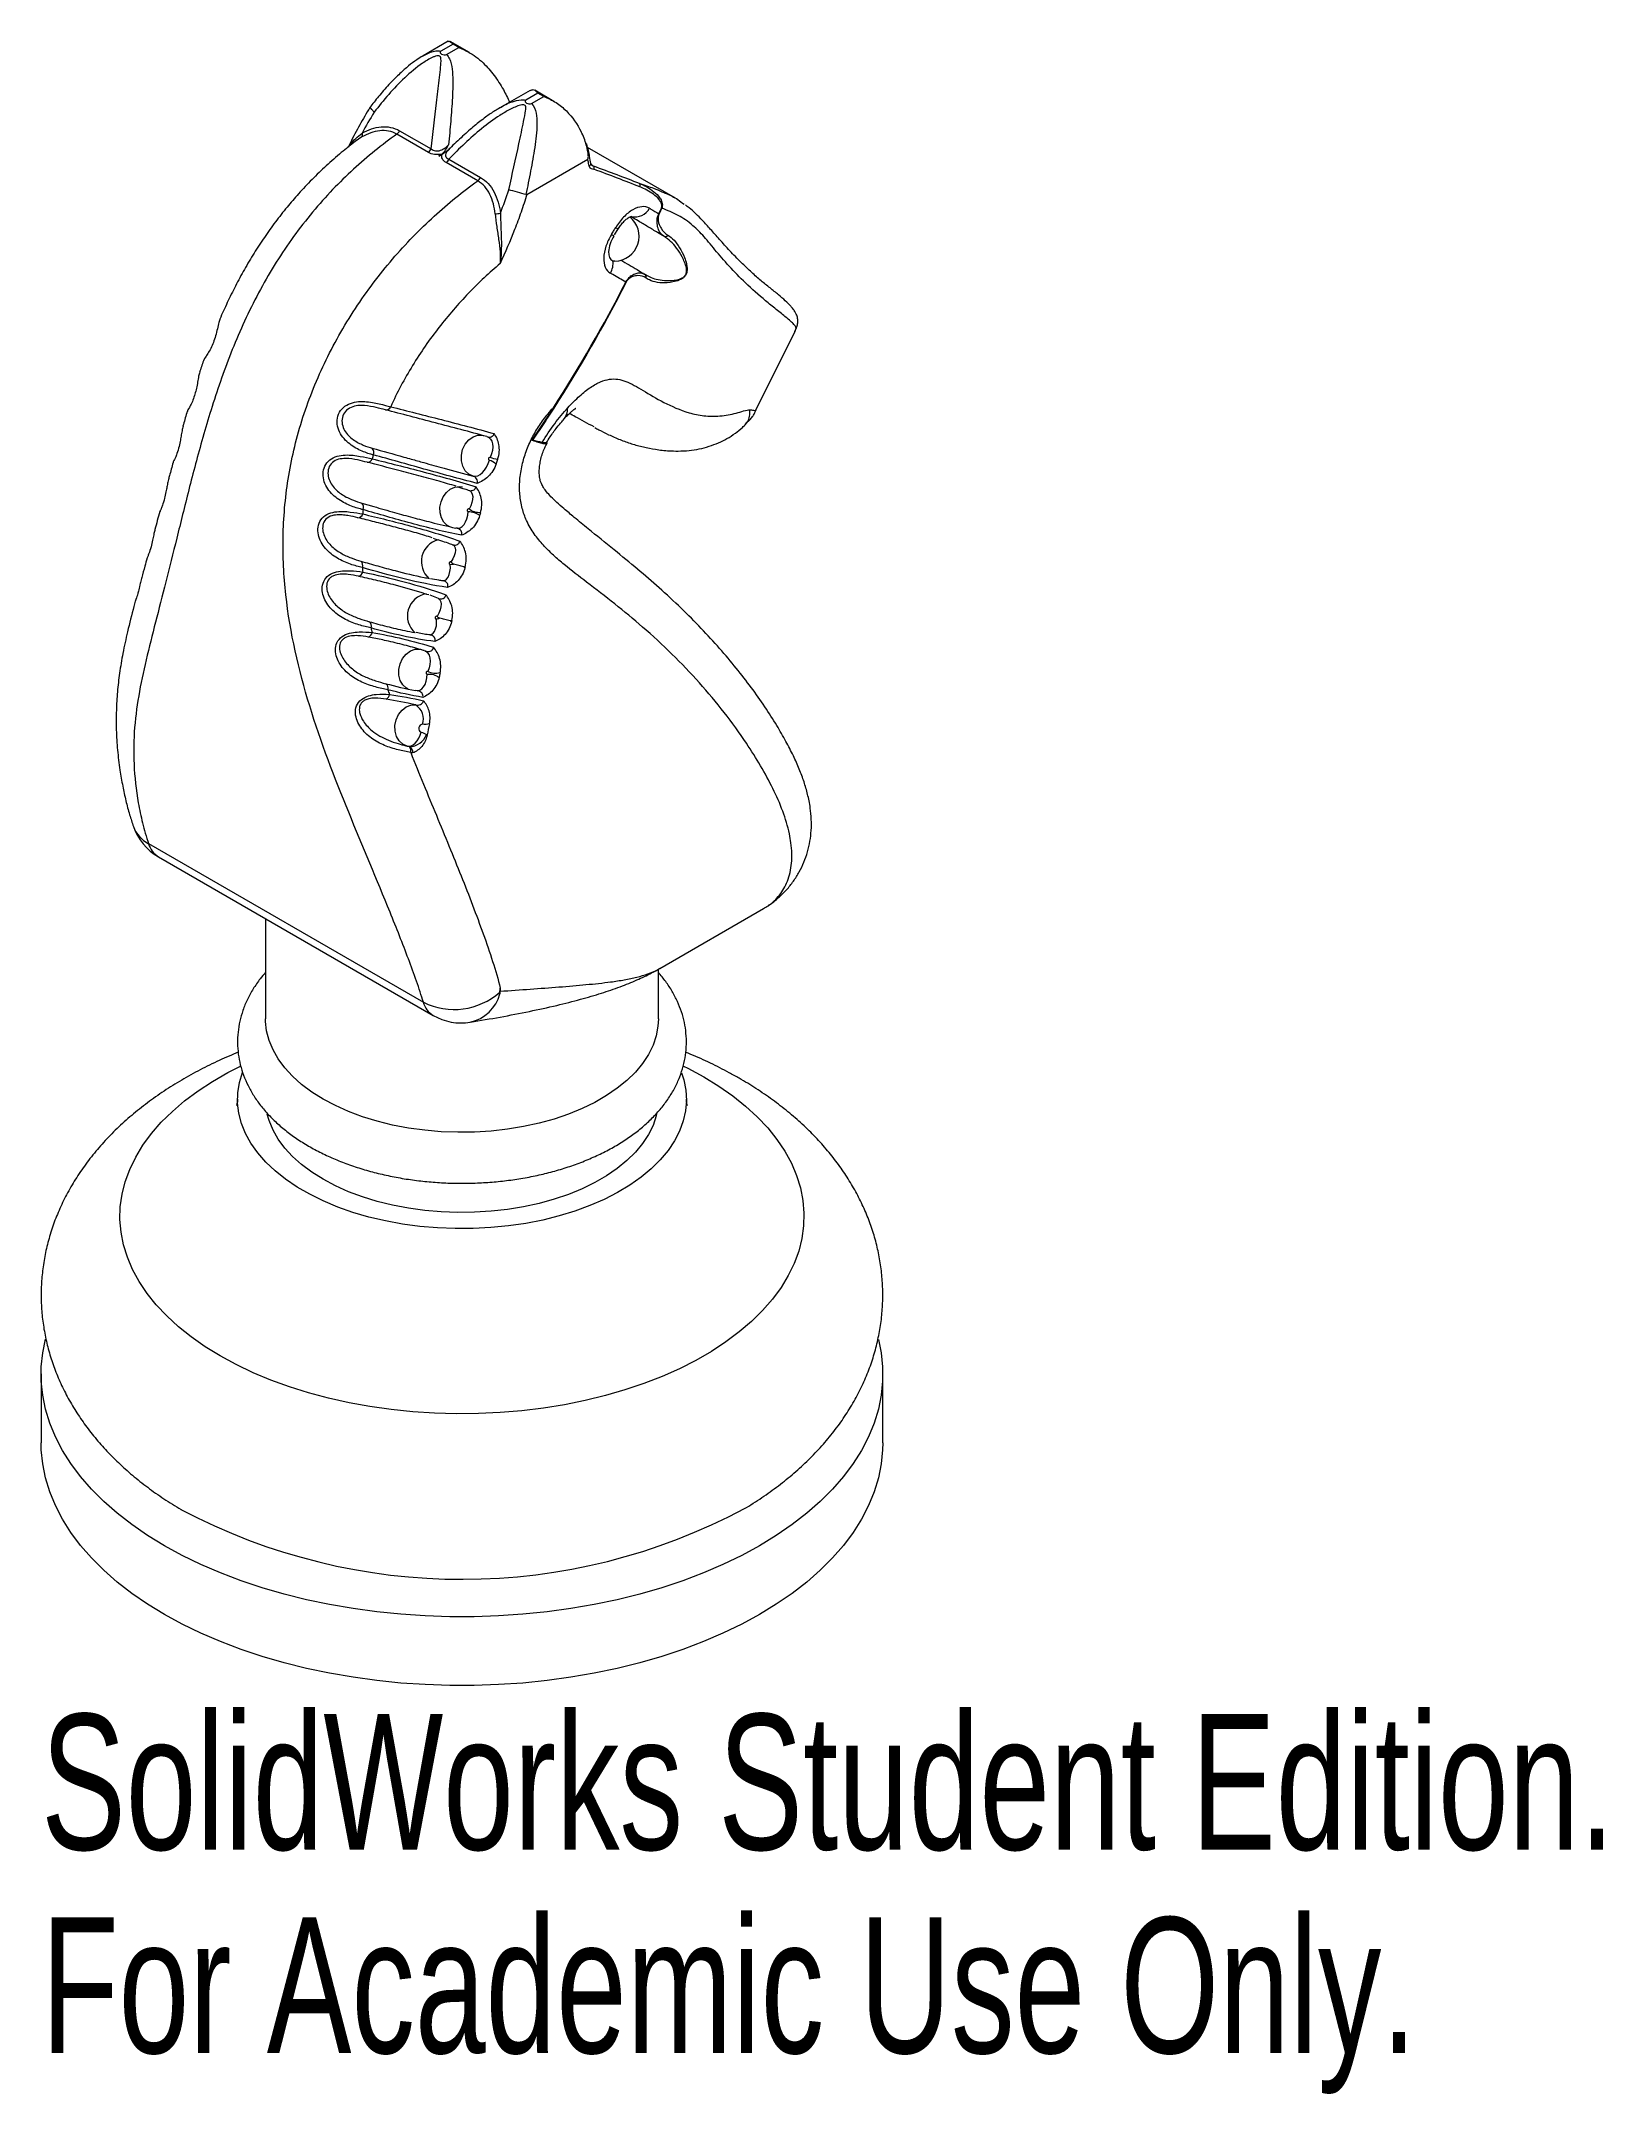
# Paper-space layout '_Isometric' of a CAD drawing. Header units: millimetres. Extents: x -15 to 40.7, y -23.2 to 50.
import ezdxf

# ---------------------------------------------------------------- set-up
doc = ezdxf.new("R2010")
doc.units = ezdxf.units.MM
doc.styles.add('SLDTEXTSTYLE0', font='TXT', dxfattribs={"width": 0.7})

psp = doc.layouts.new('_Isometric')

# ---------------------------------------------------------------- texts
at = {"color": 7, "linetype": 'Continuous', "char_height": 4.83362, "attachment_point": 1, "style": 'SLDTEXTSTYLE0'}
for s, insert in [('SolidWorks Student Edition.', (-15, -9.675)), ('For Academic Use Only.', (-15, -16.926))]:
    psp.add_mtext(s, dxfattribs=dict(at, insert=insert))

# ---------------------------------------------------------------- linework, layer by layer
at = {"color": 7, "linetype": 'Continuous', "lineweight": 15}
for p, q in [((-0.493, 49.96), (-1.387, 49.444)), ((-0.317, 49.861), (-0.754, 49.609)), ((0.267, 49.557), (-0.424, 49.956)), ((-0.108, 49.74), (-0.317, 49.861)), ((-0.546, 49.488), (-0.108, 49.74)), ((2.431, 48.212), (1.354, 47.59)), ((2.71, 48.113), (2.272, 47.861)), ((2.482, 47.74), (2.919, 47.993)), ((3.279, 47.818), (2.592, 48.215)), ((2.919, 47.993), (2.71, 48.113)), ((-1.196, 45.999), (-2.322, 46.65)), ((-2.225, 46.772), (-1.099, 46.121)), ((7.612, 44.366), (4.475, 46.177)), ((-0.819, 45.86), (-0.703, 45.934)), ((0.562, 44.984), (-0.564, 45.635)), ((-0.467, 45.757), (0.66, 45.106)), ((2.309, 44.503), (4.482, 45.758)), ((5.442, 43.057), (5.57, 43.269)), ((5.38, 42.135), (5.453, 42.132)), ((6.498, 41.666), (6.48, 41.677)), ((6.496, 41.663), (6.517, 41.655)), ((6.517, 41.655), (6.562, 41.632)), ((10.49, 36.829), (11.871, 39.623)), ((10.487, 36.83), (10.491, 36.832)), ((0.89, 35.866), (0.924, 35.856)), ((0.922, 35.851), (0.943, 35.845)), ((-0.181, 32.598), (-0.224, 32.606)), ((-0.161, 32.6), (-0.18, 32.602)), ((-1.148, 30.223), (-0.845, 30.107)), ((-1.343, 28.237), (-1.305, 28.226)), ((-1.306, 28.221), (-1.292, 28.216)), ((-1.595, 26.806), (-1.655, 26.814)), ((-1.577, 26.808), (-1.594, 26.809)), ((-1.999, 24.847), (-1.952, 24.834)), ((-11.169, 21.356), (-1.376, 15.703)), ((-10.818, 20.887), (-1.025, 15.233)), ((7.059, 16.909), (10.75, 19.04)), ((-7, 18.682), (-7, 15.106)), ((7, 15.106), (7, 16.881)), ((-15, 2.45), (-15, 0)), ((15, 0), (15, 2.45))]:
    psp.add_line(p, q, dxfattribs=at)
at = {"color": 8, "linetype": 'Continuous', "lineweight": 15}
for p, q in [((-3.566, 46.55), (-3.802, 46.391)), ((4.576, 45.579), (4.678, 45.52)), ((-3.567, 33.495), (-3.143, 33.374)), ((-3.199, 28.694), (-3.334, 28.722))]:
    psp.add_line(p, q, dxfattribs=at)
at = {"color": 7, "linetype": 'Continuous', "lineweight": 15, "flags": 128}
for points in [[(-0.716, 45.942), (-0.737, 45.925), (-0.819, 45.86)], [(5.416, 43.018), (5.416, 43.018), (5.413, 43.02), (5.407, 43.023), (5.397, 43.029), (5.384, 43.037), (5.368, 43.046), (5.349, 43.057), (5.328, 43.07)], [(1.009, 35.127), (0.992, 35.131), (0.976, 35.127), (0.961, 35.114), (0.951, 35.097), (0.947, 35.076), (0.951, 35.057), (0.961, 35.042), (0.976, 35.033)], [(0.395, 34.461), (0.476, 34.454), (0.562, 34.473), (0.648, 34.517), (0.731, 34.585), (0.808, 34.675), (0.876, 34.782), (0.933, 34.903), (0.976, 35.033)], [(0.252, 33.286), (0.237, 33.292), (0.22, 33.291), (0.205, 33.282), (0.193, 33.266), (0.187, 33.246), (0.187, 33.226), (0.195, 33.209), (0.208, 33.198), (0.224, 33.194)], [(-0.393, 31.395), (-0.406, 31.403), (-0.422, 31.404), (-0.438, 31.397), (-0.451, 31.384), (-0.459, 31.366), (-0.461, 31.346), (-0.457, 31.328), (-0.447, 31.314), (-0.433, 31.307), (-0.417, 31.307)], [(-0.888, 29.459), (-0.902, 29.466), (-0.918, 29.466), (-0.933, 29.459), (-0.946, 29.445), (-0.953, 29.427), (-0.955, 29.407), (-0.95, 29.389), (-0.94, 29.376), (-0.925, 29.369), (-0.909, 29.37)], [(-1.219, 27.495), (-1.234, 27.499), (-1.251, 27.495), (-1.265, 27.483), (-1.275, 27.467), (-1.279, 27.447), (-1.277, 27.428), (-1.269, 27.412), (-1.256, 27.402), (-1.24, 27.4)], [(-1.952, 24.834), (-2.107, 24.899), (-2.236, 25.016), (-2.33, 25.175), (-2.382, 25.363), (-2.387, 25.566), (-2.344, 25.77), (-2.259, 25.957), (-2.136, 26.114), (-1.986, 26.229), (-1.819, 26.293), (-1.649, 26.3)], [(-1.952, 24.834), (-1.882, 24.827), (-1.808, 24.844), (-1.734, 24.883), (-1.663, 24.943), (-1.598, 25.022), (-1.541, 25.116), (-1.494, 25.222), (-1.459, 25.336)], [(-1.403, 25.61), (-1.446, 25.605), (-1.487, 25.581), (-1.519, 25.541), (-1.537, 25.492), (-1.54, 25.439), (-1.526, 25.391), (-1.498, 25.355), (-1.459, 25.336)], [(7, 15.106), (6.986, 14.849), (6.923, 14.508), (6.81, 14.171), (6.648, 13.841), (6.438, 13.52), (6.182, 13.211), (5.881, 12.915), (5.538, 12.635), (5.155, 12.372), (4.735, 12.13), (4.281, 11.909), (3.796, 11.711), (3.283, 11.537), (2.747, 11.389), (2.191, 11.268), (1.62, 11.175), (1.036, 11.11), (0.445, 11.073), (-0.149, 11.066), (-0.742, 11.088), (-1.329, 11.139), (-1.907, 11.218), (-2.472, 11.325), (-3.018, 11.46), (-3.543, 11.621), (-4.042, 11.807), (-4.512, 12.017), (-4.95, 12.249), (-5.352, 12.501), (-5.715, 12.773), (-6.037, 13.061), (-6.316, 13.364), (-6.549, 13.679), (-6.735, 14.005), (-6.873, 14.339), (-6.961, 14.678), (-6.998, 15.02), (-7, 15.106)], [(7.831, 13.191), (7.911, 12.934), (7.981, 12.569), (8, 12.202), (7.968, 11.835), (7.886, 11.471), (7.754, 11.112), (7.573, 10.76), (7.345, 10.417), (7.069, 10.086), (6.75, 9.769), (6.387, 9.467), (5.984, 9.183), (5.543, 8.918), (5.067, 8.674), (4.56, 8.453), (4.023, 8.256), (3.461, 8.084), (2.877, 7.939), (2.275, 7.82), (1.658, 7.73), (1.031, 7.668), (0.398, 7.636), (-0.239, 7.632), (-0.873, 7.657), (-1.502, 7.712), (-2.122, 7.795), (-2.728, 7.907), (-3.317, 8.045), (-3.885, 8.211), (-4.428, 8.402), (-4.943, 8.617), (-5.427, 8.855), (-5.877, 9.115), (-6.29, 9.394), (-6.663, 9.692), (-6.994, 10.006), (-7.28, 10.333), (-7.521, 10.673), (-7.714, 11.023), (-7.858, 11.381), (-7.952, 11.744), (-7.996, 12.11), (-7.99, 12.478), (-7.933, 12.843), (-7.827, 13.203)], [(6.94, 11.72), (6.923, 11.65), (6.81, 11.313), (6.648, 10.983), (6.438, 10.662), (6.182, 10.353), (5.881, 10.057), (5.538, 9.777), (5.155, 9.515), (4.735, 9.272), (4.281, 9.051), (3.796, 8.853), (3.283, 8.679), (2.747, 8.531), (2.191, 8.41), (1.62, 8.317), (1.036, 8.252), (0.445, 8.215), (-0.149, 8.208), (-0.742, 8.23), (-1.329, 8.281), (-1.907, 8.36), (-2.472, 8.467), (-3.018, 8.602), (-3.543, 8.763), (-4.042, 8.949), (-4.512, 9.159), (-4.95, 9.391), (-5.352, 9.643), (-5.715, 9.915), (-6.037, 10.203), (-6.316, 10.506), (-6.549, 10.821), (-6.735, 11.147), (-6.873, 11.481), (-6.938, 11.713)], [(14.847, 3.682), (14.943, 3.204), (14.994, 2.701), (14.994, 2.198), (14.943, 1.695), (14.842, 1.195), (14.69, 0.699), (14.489, 0.208), (14.239, -0.274), (13.94, -0.747), (13.595, -1.21), (13.203, -1.66), (12.767, -2.096), (12.287, -2.517), (11.766, -2.921), (11.205, -3.307), (10.607, -3.673), (9.972, -4.019), (9.304, -4.343), (8.604, -4.644), (7.875, -4.92), (7.119, -5.172), (6.339, -5.398), (5.538, -5.598), (4.718, -5.77), (3.882, -5.915), (3.033, -6.031), (2.174, -6.118), (1.307, -6.177), (0.436, -6.206), (-0.436, -6.206), (-1.307, -6.177), (-2.174, -6.118), (-3.033, -6.031), (-3.882, -5.915), (-4.718, -5.77), (-5.538, -5.598), (-6.339, -5.398), (-7.119, -5.172), (-7.875, -4.92), (-8.604, -4.644), (-9.304, -4.343), (-9.972, -4.019), (-10.607, -3.673), (-11.205, -3.307), (-11.766, -2.921), (-12.287, -2.517), (-12.767, -2.096), (-13.203, -1.66), (-13.595, -1.21), (-13.94, -0.747), (-14.239, -0.274), (-14.489, 0.208), (-14.69, 0.699), (-14.842, 1.195), (-14.943, 1.695), (-14.994, 2.198), (-14.994, 2.701), (-14.943, 3.204), (-14.846, 3.688)], [(15, 0), (14.994, -0.252), (14.943, -0.755), (14.842, -1.255), (14.69, -1.751), (14.489, -2.241), (14.239, -2.724), (13.94, -3.197), (13.595, -3.66), (13.203, -4.11), (12.767, -4.546), (12.287, -4.967), (11.766, -5.371), (11.205, -5.757), (10.607, -6.123), (9.972, -6.469), (9.304, -6.793), (8.604, -7.093), (7.875, -7.37), (7.119, -7.622), (6.339, -7.848), (5.538, -8.048), (4.718, -8.22), (3.882, -8.364), (3.033, -8.48), (2.174, -8.568), (1.307, -8.626), (0.436, -8.656), (-0.436, -8.656), (-1.307, -8.626), (-2.174, -8.568), (-3.033, -8.48), (-3.882, -8.364), (-4.718, -8.22), (-5.538, -8.048), (-6.339, -7.848), (-7.119, -7.622), (-7.875, -7.37), (-8.604, -7.093), (-9.304, -6.793), (-9.972, -6.469), (-10.607, -6.123), (-11.205, -5.757), (-11.766, -5.371), (-12.287, -4.967), (-12.767, -4.546), (-13.203, -4.11), (-13.595, -3.66), (-13.94, -3.197), (-14.239, -2.724), (-14.489, -2.241), (-14.69, -1.751), (-14.842, -1.255), (-14.943, -0.755), (-14.994, -0.252), (-15, 0)]]:
    psp.add_lwpolyline(points, dxfattribs=at)
at = {"color": 8, "linetype": 'Continuous', "lineweight": 15, "flags": 128}
for points in [[(0.395, 34.461), (0.242, 34.532), (0.116, 34.653), (0.026, 34.815), (-0.021, 35.006), (-0.021, 35.21), (0.025, 35.413), (0.115, 35.598), (0.241, 35.751), (0.394, 35.861), (0.562, 35.919), (0.731, 35.921), (0.776, 35.912)], [(0.944, 35.845), (0.963, 35.834), (1.022, 35.778), (1.065, 35.701), (1.091, 35.607), (1.098, 35.497), (1.086, 35.378), (1.056, 35.253), (1.009, 35.127)], [(-0.466, 32.662), (-0.528, 32.699), (-0.647, 32.817), (-0.734, 32.972), (-0.781, 33.153), (-0.785, 33.347), (-0.747, 33.542), (-0.668, 33.723), (-0.555, 33.878), (-0.415, 33.995), (-0.258, 34.067), (-0.095, 34.089), (0.015, 34.073)], [(0.289, 33.936), (0.329, 33.894), (0.366, 33.821), (0.383, 33.732), (0.38, 33.63), (0.356, 33.519), (0.313, 33.402), (0.252, 33.286)], [(-0.158, 32.598), (-0.145, 32.599), (-0.067, 32.619), (0.007, 32.665), (0.073, 32.735), (0.13, 32.827), (0.175, 32.937), (0.207, 33.061), (0.224, 33.194)], [(-0.304, 32), (-0.281, 31.973), (-0.248, 31.903), (-0.235, 31.818), (-0.244, 31.721), (-0.274, 31.615), (-0.325, 31.505), (-0.393, 31.395)], [(-0.657, 30.729), (-0.616, 30.743), (-0.551, 30.788), (-0.497, 30.857), (-0.455, 30.947), (-0.427, 31.055), (-0.414, 31.176), (-0.417, 31.307)], [(-0.823, 30.086), (-0.792, 30.052), (-0.757, 29.981), (-0.743, 29.894), (-0.749, 29.794), (-0.776, 29.686), (-0.823, 29.572), (-0.888, 29.459)], [(-1.132, 28.797), (-1.093, 28.81), (-1.03, 28.855), (-0.978, 28.923), (-0.938, 29.012), (-0.913, 29.119), (-0.903, 29.24), (-0.909, 29.37)], [(-1.921, 26.862), (-1.978, 26.894), (-2.106, 27.013), (-2.198, 27.174), (-2.247, 27.364), (-2.249, 27.568), (-2.205, 27.771), (-2.117, 27.958), (-1.992, 28.113), (-1.84, 28.225), (-1.672, 28.286), (-1.502, 28.29), (-1.451, 28.279)], [(-1.291, 28.217), (-1.27, 28.204), (-1.211, 28.149), (-1.167, 28.072), (-1.141, 27.977), (-1.133, 27.867), (-1.143, 27.747), (-1.173, 27.621), (-1.219, 27.495)], [(-1.574, 26.807), (-1.501, 26.827), (-1.43, 26.872), (-1.367, 26.942), (-1.315, 27.034), (-1.276, 27.144), (-1.25, 27.267), (-1.24, 27.4)], [(8.62, 13.044), (9.155, 12.715), (9.652, 12.367), (10.109, 12.001), (10.525, 11.619), (10.898, 11.223), (11.225, 10.813), (11.507, 10.392), (11.741, 9.962), (11.927, 9.524), (12.064, 9.08), (12.152, 8.631), (12.19, 8.181), (12.177, 7.73), (12.114, 7.28), (12.002, 6.833), (11.84, 6.392), (11.63, 5.958), (11.372, 5.532), (11.067, 5.116), (10.717, 4.713), (10.322, 4.324), (9.886, 3.949), (9.408, 3.592), (8.892, 3.254), (8.34, 2.935), (7.753, 2.637), (7.134, 2.361), (6.486, 2.109), (5.811, 1.881), (5.113, 1.679), (4.393, 1.503), (3.656, 1.354), (2.903, 1.233), (2.138, 1.139), (1.365, 1.074), (0.586, 1.038), (-0.195, 1.031), (-0.976, 1.053), (-1.753, 1.103), (-2.522, 1.182), (-3.281, 1.29), (-4.026, 1.425), (-4.755, 1.588), (-5.465, 1.777), (-6.152, 1.992), (-6.814, 2.232), (-7.447, 2.496), (-8.05, 2.783), (-8.62, 3.091), (-9.155, 3.421), (-9.652, 3.769), (-10.109, 4.135), (-10.525, 4.517), (-10.898, 4.913), (-11.225, 5.323), (-11.507, 5.743), (-11.741, 6.174), (-11.927, 6.612), (-12.064, 7.056), (-12.152, 7.504), (-12.19, 7.955), (-12.177, 8.406), (-12.114, 8.856), (-12.002, 9.302), (-11.84, 9.744), (-11.63, 10.178), (-11.372, 10.604), (-11.067, 11.019), (-10.717, 11.423), (-10.322, 11.812), (-9.886, 12.186), (-9.408, 12.544), (-8.892, 12.882), (-8.34, 13.201), (-7.898, 13.429)], [(7.9, 13.428), (8.05, 13.353), (8.62, 13.044)]]:
    psp.add_lwpolyline(points, dxfattribs=at)
at = {"color": 7, "linetype": 'Continuous', "lineweight": 15}
for centre, radius, start, end in [((-3.69, 46.622), 0.144, 329.68917, 26.02325), ((-2.512, 46.9), 0.314, 307.02396, 335.79104), ((-1.385, 46.25), 0.314, 307.02396, 335.79104), ((-0.753, 45.885), 0.314, 307.02396, 335.79104), ((0.373, 45.235), 0.314, 307.02396, 335.79104), ((6.257, 44.822), 0.0975, 328.08014, 53.67631), ((7.121, 44.082), 0.0673, 258.21463, 268.56508), ((1.173, 44.509), 0.7, 270.58063, 286.46075), ((5.425, 43.008), 0.889, 271.80055, 51.50058), ((7.029, 43.88), 0.0678, 257.96847, 268.24819), ((7.247, 43.093), 0.0979, 240.76164, 333.16757), ((4.717, 42.043), 0.67, 328.74661, 7.9352), ((5.912, 41.544), 0.183, 246.94412, 251.00324), ((6.47, 41.571), 0.0965, 329.88021, 60.61402), ((-2.702, 36.993), 0.174, 260.71478, 340.02752), ((3.198, 36.834), 0.0846, 33.79549, 46.19627), ((-3.353, 35.31), 0.213, 334.06588, 42.38441), ((-3.368, 35.13), 0.176, 265.37304, 342.38643), ((-3.715, 33.156), 0.182, 272.44517, 345.49533), ((-3.713, 33.349), 0.206, 335.42001, 45.23714), ((-3.725, 31.075), 0.19, 281.1374, 348.98537), ((-3.731, 31.277), 0.197, 336.80528, 49.75583), ((-3.401, 28.91), 0.199, 289.73127, 352.46161), ((-3.411, 29.117), 0.185, 338.04097, 55.67154), ((-2.804, 26.905), 0.176, 338.80279, 61.26398), ((-2.793, 26.697), 0.207, 295.94075, 354.95376), ((-1.96, 25.8), 0.589, 341.16835, 58.13812), ((-1.931, 25.528), 0.726, 274.47842, 337.12707), ((-2.022, 24.665), 0.203, 343.6643, 43.13944), ((-9.818, 22.619), 2, 198.92783, 240.00269), ((-0.279, 17.89), 2.447, 243.3525, 311.82175), ((1.428, 15.923), 0.186, 111.32575, 113.82148), ((1.465, 15.896), 0.204, 121.04342, 123.3908), ((-0.025, 16.965), 2, 240.00269, 279.27516), ((-0.004, 16.508), 21.377, 242.06502, 298.18024)]:
    psp.add_arc(centre, radius, start, end, dxfattribs=at)
at = {"color": 8, "linetype": 'Continuous', "lineweight": 15}
for centre, radius, start, end in [((6.166, 44.288), 0.588, 257.7511, 331.80462), ((7.448, 46.56), 3.789, 238.70366, 240.27063), ((3.093, 36.898), 0.677, 319.0791, 359.36884), ((-0.644, 31.415), 0.804, 105.07286, 228.43224), ((-1.148, 29.476), 0.796, 98.90382, 228.96419), ((-10.659, 22.35), 1.118, 199.99651, 242.84912), ((-10.408, 21.559), 0.788, 194.95057, 238.64111), ((-0.616, 15.906), 0.788, 194.95057, 238.64111), ((-0.012, 16.377), 1.419, 282.53929, 344.46657)]:
    psp.add_arc(centre, radius, start, end, dxfattribs=at)
at = {"color": 7, "linetype": 'Continuous', "lineweight": 15}
for points, knots in [([(-0.491, 49.957), (-0.479, 49.963), (-0.45, 49.977), (-0.408, 49.945), (-0.345, 49.886), (-0.317, 49.861)], [0, 0, 0, 0, 0.292361, 0.695989, 1, 1, 1, 1]), ([(-1.403, 49.433), (-1.473, 49.391), (-1.646, 49.285), (-1.916, 49.076), (-2.232, 48.797), (-2.577, 48.45), (-2.924, 48.059), (-3.146, 47.777), (-3.251, 47.643)], [0, 0, 0, 0, 0.092847, 0.233424, 0.391868, 0.58021, 0.800057, 1, 1, 1, 1]), ([(-1.099, 46.121), (-1.032, 46.675), (-0.967, 47.226), (-0.872, 48.041), (-0.842, 48.309), (-0.797, 48.702), (-0.782, 48.83), (-0.763, 49.02), (-0.757, 49.083), (-0.747, 49.206), (-0.743, 49.266), (-0.75, 49.352), (-0.754, 49.38), (-0.774, 49.417), (-0.783, 49.428), (-0.808, 49.443), (-0.824, 49.446), (-0.873, 49.448), (-0.907, 49.439), (-0.974, 49.418), (-1.006, 49.405), (-1.166, 49.333), (-1.287, 49.258), (-1.631, 49.024), (-1.841, 48.846), (-2.241, 48.47), (-2.43, 48.27), (-2.79, 47.86), (-2.962, 47.649), (-3.128, 47.433)], [0, 0, 0, 0, 0.25, 0.25, 0.375, 0.375, 0.4375, 0.4375, 0.46875, 0.46875, 0.5, 0.5, 0.515625, 0.515625, 0.523438, 0.523438, 0.53125, 0.53125, 0.546875, 0.546875, 0.5625, 0.5625, 0.625, 0.625, 0.75, 0.75, 0.875, 0.875, 1, 1, 1, 1]), ([(-0.754, 49.609), (-0.778, 49.595), (-0.785, 49.574), (-0.767, 49.536), (-0.747, 49.52), (-0.7, 49.493), (-0.672, 49.481), (-0.607, 49.47), (-0.57, 49.474), (-0.546, 49.488)], [0, 0, 0, 0, 0.25, 0.25, 0.5, 0.5, 0.75, 0.75, 1, 1, 1, 1]), ([(-0.546, 49.488), (-0.504, 49.444), (-0.47, 49.391), (-0.418, 49.278), (-0.4, 49.218), (-0.356, 49.032), (-0.342, 48.9), (-0.321, 48.503), (-0.329, 48.23), (-0.356, 47.677), (-0.377, 47.397), (-0.423, 46.837), (-0.449, 46.555), (-0.477, 46.273)], [0, 0, 0, 0, 0.0625, 0.0625, 0.125, 0.125, 0.25, 0.25, 0.5, 0.5, 0.75, 0.75, 1, 1, 1, 1]), ([(-0.108, 49.74), (0.003, 49.691), (0.214, 49.596), (0.505, 49.41), (0.826, 49.137), (1.158, 48.745), (1.471, 48.272), (1.627, 47.94), (1.698, 47.789)], [0, 0, 0, 0, 0.131032, 0.249359, 0.370646, 0.589276, 0.813111, 1, 1, 1, 1]), ([(-3.251, 47.639), (-3.277, 47.598), (-3.431, 47.359), (-3.689, 46.902), (-3.925, 46.456), (-4.041, 46.215), (-4.052, 46.191)], [0, 0, 0, 0, 0.088783, 0.517072, 0.953069, 1, 1, 1, 1]), ([(-3.128, 47.433), (-3.131, 47.436), (-3.168, 47.472), (-3.224, 47.536), (-3.265, 47.608), (-3.255, 47.631), (-3.25, 47.642)], [0, 0, 0, 0, 0.027025, 0.36956, 0.707644, 1, 1, 1, 1]), ([(1.35, 47.584), (1.305, 47.559), (1.144, 47.47), (0.859, 47.271), (0.477, 46.98), (0.059, 46.613), (-0.262, 46.314), (-0.442, 46.131), (-0.475, 46.097)], [0, 0, 0, 0, 0.063322, 0.230072, 0.437999, 0.669752, 0.939151, 1, 1, 1, 1]), ([(1.666, 44.666), (1.793, 45.216), (1.916, 45.767), (2.09, 46.578), (2.147, 46.847), (2.225, 47.236), (2.252, 47.363), (2.271, 47.516), (2.274, 47.546), (2.274, 47.605), (2.273, 47.634), (2.254, 47.67), (2.244, 47.681), (2.218, 47.695), (2.202, 47.698), (2.154, 47.701), (2.12, 47.694), (2.02, 47.669), (1.956, 47.644), (1.829, 47.589), (1.767, 47.559), (1.585, 47.464), (1.468, 47.394), (1.126, 47.174), (0.909, 47.013), (0.284, 46.506), (-0.1, 46.137), (-0.467, 45.757)], [0, 0, 0, 0, 0.25, 0.25, 0.375, 0.375, 0.4375, 0.4375, 0.453125, 0.453125, 0.46875, 0.46875, 0.476563, 0.476563, 0.484375, 0.484375, 0.5, 0.5, 0.53125, 0.53125, 0.5625, 0.5625, 0.625, 0.625, 0.75, 0.75, 1, 1, 1, 1]), ([(2.272, 47.861), (2.248, 47.847), (2.242, 47.825), (2.261, 47.788), (2.281, 47.772), (2.328, 47.745), (2.356, 47.733), (2.421, 47.723), (2.458, 47.727), (2.482, 47.74)], [0, 0, 0, 0, 0.25, 0.25, 0.5, 0.5, 0.75, 0.75, 1, 1, 1, 1]), ([(2.482, 47.74), (2.567, 47.654), (2.618, 47.532), (2.67, 47.276), (2.675, 47.14), (2.667, 46.732), (2.633, 46.453), (2.551, 45.896), (2.501, 45.617), (2.395, 45.057), (2.338, 44.777), (2.279, 44.497)], [0, 0, 0, 0, 0.125, 0.125, 0.25, 0.25, 0.5, 0.5, 0.75, 0.75, 1, 1, 1, 1]), ([(2.438, 48.201), (2.474, 48.221), (2.545, 48.261), (2.614, 48.197), (2.692, 48.129), (2.71, 48.113)], [0, 0, 0, 0, 0.434594, 0.871603, 1, 1, 1, 1]), ([(2.919, 47.993), (2.992, 47.96), (3.067, 47.928), (3.213, 47.856), (3.285, 47.817), (3.488, 47.688), (3.611, 47.587), (3.941, 47.255), (4.108, 47.002), (4.248, 46.736)], [0, 0, 0, 0, 0.125, 0.125, 0.25, 0.25, 0.5, 0.5, 1, 1, 1, 1]), ([(-3.561, 46.686), (-3.343, 46.811), (-3.112, 46.893), (-2.768, 46.922), (-2.652, 46.916), (-2.431, 46.869), (-2.325, 46.829), (-2.225, 46.772)], [0, 0, 0, 0, 0.5, 0.5, 0.75, 0.75, 1, 1, 1, 1]), ([(-2.322, 46.65), (-2.851, 46.272), (-3.367, 45.857), (-4.37, 44.937), (-4.856, 44.432), (-5.556, 43.592), (-5.784, 43.3), (-6.216, 42.703), (-6.422, 42.397), (-6.816, 41.768), (-7.004, 41.446), (-7.361, 40.787), (-7.532, 40.448), (-8.006, 39.435), (-8.279, 38.757), (-8.644, 37.742), (-8.758, 37.403), (-8.972, 36.735), (-9.071, 36.406), (-9.354, 35.434), (-9.521, 34.807), (-9.833, 33.591), (-9.976, 33.01), (-10.387, 31.354), (-10.641, 30.359), (-10.997, 28.961), (-11.112, 28.512), (-11.322, 27.637), (-11.417, 27.21), (-11.572, 26.358), (-11.632, 25.933), (-11.701, 25.071), (-11.71, 24.632), (-11.669, 23.733), (-11.618, 23.275), (-11.495, 22.572), (-11.445, 22.335), (-11.325, 21.852), (-11.255, 21.607), (-11.169, 21.356)], [0, 0, 0, 0, 0.0625, 0.0625, 0.125, 0.125, 0.15625, 0.15625, 0.1875, 0.1875, 0.21875, 0.21875, 0.25, 0.25, 0.3125, 0.3125, 0.34375, 0.34375, 0.375, 0.375, 0.4375, 0.4375, 0.5, 0.5, 0.625, 0.625, 0.6875, 0.6875, 0.75, 0.75, 0.8125, 0.8125, 0.875, 0.875, 0.9375, 0.9375, 0.96875, 0.96875, 1, 1, 1, 1]), ([(-3.803, 46.392), (-3.969, 46.26), (-4.318, 45.984), (-4.834, 45.531), (-5.343, 45.041), (-5.809, 44.547), (-6.245, 44.042), (-6.653, 43.524), (-7.045, 42.975), (-7.414, 42.41), (-7.758, 41.83), (-8.076, 41.242), (-8.365, 40.648), (-8.549, 40.251), (-8.633, 40.05), (-8.634, 40.048)], [0, 0, 0, 0, 0.084343, 0.176836, 0.266655, 0.354522, 0.432392, 0.514954, 0.596985, 0.678594, 0.75984, 0.840815, 0.92031, 0.999076, 1, 1, 1, 1]), ([(-2.322, 46.65), (-2.415, 46.703), (-2.512, 46.739), (-2.718, 46.779), (-2.826, 46.782), (-3.147, 46.749), (-3.363, 46.668), (-3.566, 46.55)], [0, 0, 0, 0, 0.25, 0.25, 0.5, 0.5, 1, 1, 1, 1]), ([(-1.099, 46.121), (-1.058, 46.088), (-1.005, 46.064), (-0.886, 46.046), (-0.821, 46.054), (-0.702, 46.094), (-0.649, 46.124), (-0.555, 46.193), (-0.514, 46.232), (-0.477, 46.273)], [0, 0, 0, 0, 0.25, 0.25, 0.5, 0.5, 0.75, 0.75, 1, 1, 1, 1]), ([(-0.703, 45.934), (-0.672, 45.955), (-0.609, 45.997), (-0.517, 46.066), (-0.458, 46.112), (-0.431, 46.133), (-0.431, 46.134)], [0, 0, 0, 0, 0.350037, 0.71001, 0.995074, 1, 1, 1, 1]), ([(4.482, 45.758), (4.49, 45.762), (4.495, 45.774), (4.501, 45.796), (4.503, 45.807), (4.505, 45.841), (4.505, 45.863), (4.501, 45.93), (4.495, 45.973), (4.474, 46.101), (4.455, 46.185), (4.386, 46.431), (4.327, 46.588), (4.248, 46.736)], [0, 0, 0, 0, 0.03125, 0.03125, 0.0625, 0.0625, 0.125, 0.125, 0.25, 0.25, 0.5, 0.5, 1, 1, 1, 1]), ([(4.59, 45.607), (4.578, 45.688), (4.542, 45.917), (4.491, 46.159), (4.442, 46.31), (4.439, 46.319)], [0, 0, 0, 0, 0.33872, 0.95694, 1, 1, 1, 1]), ([(-0.716, 45.942), (-0.801, 45.923), (-0.892, 45.917), (-1.058, 45.938), (-1.134, 45.963), (-1.196, 45.999)], [0, 0, 0, 0, 0.5, 0.5, 1, 1, 1, 1]), ([(-0.564, 45.635), (-0.626, 45.671), (-0.674, 45.716), (-0.724, 45.82), (-0.724, 45.878), (-0.703, 45.934)], [0, 0, 0, 0, 0.5, 0.5, 1, 1, 1, 1]), ([(4.533, 45.511), (4.527, 45.544), (4.52, 45.576), (4.514, 45.609), (4.504, 45.659), (4.493, 45.708), (4.482, 45.758), (4.482, 45.758), (4.482, 45.758), (4.482, 45.758)], [0, 0, 0, 0, 0.0001165475, 0.0001165475, 0.0001165475, 0.0002926609, 0.0002926609, 0.0002926609, 0.0002927209, 0.0002927209, 0.0002927209, 0.0002927209]), ([(4.649, 45.535), (4.633, 45.547), (4.598, 45.574), (4.592, 45.593), (4.589, 45.603)], [0, 0, 0, 0, 0.468354, 1, 1, 1, 1]), ([(4.704, 45.4), (4.713, 45.421), (4.716, 45.447), (4.706, 45.493), (4.693, 45.511), (4.678, 45.52)], [0, 0, 0, 0, 0.5, 0.5, 1, 1, 1, 1]), ([(-1.376, 15.703), (-1.447, 15.945), (-1.531, 16.198), (-1.711, 16.716), (-1.809, 16.981), (-2.113, 17.787), (-2.332, 18.344), (-3.025, 20.053), (-3.535, 21.243), (-4.539, 23.703), (-5.032, 24.976), (-5.823, 27.563), (-6.128, 28.878), (-6.351, 30.902), (-6.386, 31.589), (-6.362, 32.971), (-6.303, 33.663), (-6.084, 35.043), (-5.924, 35.733), (-5.599, 36.774), (-5.476, 37.121), (-5.207, 37.805), (-5.06, 38.143), (-4.741, 38.812), (-4.569, 39.143), (-4.199, 39.798), (-4.002, 40.122), (-3.388, 41.057), (-2.946, 41.642), (-2.24, 42.467), (-1.996, 42.734), (-1.499, 43.248), (-1.247, 43.491), (-0.485, 44.188), (0.034, 44.606), (0.562, 44.984)], [0, 0, 0, 0, 0.03125, 0.03125, 0.0625, 0.0625, 0.125, 0.125, 0.25, 0.25, 0.375, 0.375, 0.5, 0.5, 0.5625, 0.5625, 0.625, 0.625, 0.6875, 0.6875, 0.71875, 0.71875, 0.75, 0.75, 0.78125, 0.78125, 0.8125, 0.8125, 0.875, 0.875, 0.90625, 0.90625, 0.9375, 0.9375, 1, 1, 1, 1]), ([(1.18, 43.81), (1.169, 43.934), (1.149, 44.054), (1.089, 44.286), (1.048, 44.398), (0.945, 44.605), (0.884, 44.698), (0.738, 44.861), (0.654, 44.931), (0.562, 44.984)], [0, 0, 0, 0, 0.25, 0.25, 0.5, 0.5, 0.75, 0.75, 1, 1, 1, 1]), ([(0.66, 45.106), (0.76, 45.048), (0.853, 44.973), (1.015, 44.798), (1.085, 44.698), (1.203, 44.477), (1.252, 44.355), (1.327, 44.105), (1.354, 43.974), (1.371, 43.838)], [0, 0, 0, 0, 0.25, 0.25, 0.5, 0.5, 0.75, 0.75, 1, 1, 1, 1]), ([(2.279, 44.497), (2.197, 44.52), (2.09, 44.549), (1.867, 44.611), (1.755, 44.641), (1.666, 44.666)], [0, 0, 0, 0, 0.5, 0.5, 1, 1, 1, 1]), ([(6.315, 44.9), (6.506, 44.822), (6.684, 44.726), (6.921, 44.534), (6.995, 44.462), (7.085, 44.329), (7.112, 44.28), (7.137, 44.193), (7.143, 44.162), (7.143, 44.092), (7.138, 44.053), (7.119, 44.015)], [0, 0, 0, 0, 0.5, 0.5, 0.75, 0.75, 0.875, 0.875, 0.9375, 0.9375, 1, 1, 1, 1]), ([(7.107, 44.016), (7.124, 44.054), (7.125, 44.089), (7.118, 44.149), (7.11, 44.174), (7.08, 44.247), (7.053, 44.287), (6.965, 44.396), (6.895, 44.456), (6.675, 44.618), (6.512, 44.701), (6.34, 44.77)], [0, 0, 0, 0, 0.0625, 0.0625, 0.125, 0.125, 0.25, 0.25, 0.5, 0.5, 1, 1, 1, 1]), ([(2.309, 44.503), (2.247, 44.291), (2.18, 44.079), (2.035, 43.662), (1.957, 43.456), (1.715, 42.84), (1.539, 42.436), (1.356, 42.036)], [0, 0, 0, 0, 0.25, 0.25, 0.5, 0.5, 1, 1, 1, 1]), ([(2.279, 44.497), (2.284, 44.496), (2.29, 44.496), (2.295, 44.497), (2.3, 44.499), (2.305, 44.501), (2.309, 44.503)], [0, 0, 0, 0, 0.00002232162, 0.00002232162, 0.00002232162, 0.00004121863, 0.00004121863, 0.00004121863, 0.00004121863]), ([(6.684, 44.01), (6.531, 44.102), (6.314, 44.082), (5.978, 43.889), (5.866, 43.8), (5.658, 43.584), (5.562, 43.458), (5.48, 43.322)], [0, 0, 0, 0, 0.5, 0.5, 0.75, 0.75, 1, 1, 1, 1]), ([(6.684, 44.01), (6.701, 44), (6.718, 43.99), (6.735, 43.98), (6.828, 43.924), (6.921, 43.869), (7.014, 43.813)], [0, 0, 0, 0, 0.0001053424, 0.0001053424, 0.0001053424, 0.0006844396, 0.0006844396, 0.0006844396, 0.0006844396]), ([(7.126, 44.599), (7.179, 44.577), (7.386, 44.494), (7.636, 44.368), (7.846, 44.208), (7.924, 44.149)], [0, 0, 0, 0, 0.178493, 0.695997, 1, 1, 1, 1]), ([(11.865, 39.608), (11.866, 39.61), (11.896, 39.67), (11.936, 39.758), (11.974, 39.924), (11.969, 40.083), (11.926, 40.226), (11.865, 40.332), (11.824, 40.388), (11.78, 40.446), (11.683, 40.561), (11.524, 40.717), (11.273, 40.933), (10.974, 41.171), (10.643, 41.435), (10.303, 41.735), (9.926, 42.096), (9.544, 42.494), (9.184, 42.893), (8.864, 43.255), (8.589, 43.566), (8.333, 43.821), (8.132, 44.002), (8.008, 44.093), (7.964, 44.125)], [0, 0, 0, 0, 0.0007003, 0.0221648, 0.0386345, 0.0556449, 0.0729488, 0.0868726, 0.098149, 0.1101263, 0.125405, 0.1672391, 0.2134074, 0.2663832, 0.322423, 0.3861835, 0.4641756, 0.5536696, 0.6432547, 0.7298594, 0.8132088, 0.8844446, 0.9596178, 1, 1, 1, 1]), ([(1.18, 43.81), (1.194, 43.66), (1.215, 43.509), (1.261, 43.203), (1.286, 43.047), (1.329, 42.746), (1.346, 42.597), (1.366, 42.307), (1.367, 42.167), (1.356, 42.036)], [0, 0, 0, 0, 0.25, 0.25, 0.5, 0.5, 0.75, 0.75, 1, 1, 1, 1]), ([(1.371, 43.838), (1.372, 43.685), (1.378, 43.531), (1.391, 43.221), (1.398, 43.065), (1.409, 42.608), (1.401, 42.309), (1.356, 42.036)], [0, 0, 0, 0, 0.25, 0.25, 0.5, 0.5, 1, 1, 1, 1]), ([(5.328, 43.07), (5.353, 43.112), (5.378, 43.154), (5.404, 43.196), (5.429, 43.238), (5.455, 43.28), (5.48, 43.322)], [0, 0, 0, 0, 0.0001473651, 0.0001473651, 0.0001473651, 0.0002944823, 0.0002944823, 0.0002944823, 0.0002944823]), ([(5.569, 43.27), (5.573, 43.275), (5.605, 43.329), (5.674, 43.427), (5.78, 43.548), (5.88, 43.636), (5.968, 43.694), (6.024, 43.72), (6.051, 43.725), (6.047, 43.725), (6.046, 43.725)], [0, 0, 0, 0, 0.020782, 0.190625, 0.366733, 0.536121, 0.681393, 0.83633, 0.978342, 1, 1, 1, 1]), ([(7.2, 43.008), (7.124, 43.053), (6.934, 43.167), (6.629, 43.349), (6.31, 43.54), (6.106, 43.662), (6.017, 43.715)], [0, 0, 0, 0, 0.189545, 0.481273, 0.773007, 1, 1, 1, 1]), ([(7.2, 43.008), (7.119, 43.056), (7.054, 43.134), (6.983, 43.308), (6.964, 43.375), (6.952, 43.503), (6.95, 43.551), (6.959, 43.635), (6.964, 43.665), (6.982, 43.734), (6.995, 43.773), (7.014, 43.813)], [0, 0, 0, 0, 0.5, 0.5, 0.75, 0.75, 0.875, 0.875, 0.9375, 0.9375, 1, 1, 1, 1]), ([(7.026, 43.812), (7.008, 43.773), (7, 43.736), (6.991, 43.674), (6.99, 43.647), (6.993, 43.571), (7.001, 43.529), (7.032, 43.413), (7.062, 43.35), (7.161, 43.185), (7.241, 43.105), (7.335, 43.049)], [0, 0, 0, 0, 0.0625, 0.0625, 0.125, 0.125, 0.25, 0.25, 0.5, 0.5, 1, 1, 1, 1]), ([(5.328, 43.07), (5.246, 42.935), (5.179, 42.792), (5.086, 42.51), (5.059, 42.37), (5.051, 42.116), (5.07, 42.001), (5.15, 41.813), (5.211, 41.741), (5.29, 41.695)], [0, 0, 0, 0, 0.25, 0.25, 0.5, 0.5, 0.75, 0.75, 1, 1, 1, 1]), ([(5.416, 43.018), (5.36, 42.925), (5.315, 42.831), (5.25, 42.639), (5.231, 42.546), (5.222, 42.298), (5.278, 42.176), (5.38, 42.135)], [0, 0, 0, 0, 0.25, 0.25, 0.5, 0.5, 1, 1, 1, 1]), ([(7.335, 43.049), (7.499, 42.951), (7.635, 42.805), (7.82, 42.499), (7.879, 42.383), (7.957, 42.179), (7.982, 42.106), (8.011, 41.981), (8.019, 41.937), (8.025, 41.861), (8.025, 41.835), (8.023, 41.777), (8.019, 41.746), (8.001, 41.678), (7.984, 41.641), (7.941, 41.577), (7.916, 41.552), (7.845, 41.493), (7.8, 41.47), (7.673, 41.414), (7.595, 41.395), (7.377, 41.352), (7.25, 41.346), (7.018, 41.354), (6.913, 41.37), (6.722, 41.428), (6.635, 41.469), (6.553, 41.522)], [0, 0, 0, 0, 0.25, 0.25, 0.375, 0.375, 0.4375, 0.4375, 0.46875, 0.46875, 0.484375, 0.484375, 0.5, 0.5, 0.515625, 0.515625, 0.53125, 0.53125, 0.5625, 0.5625, 0.625, 0.625, 0.75, 0.75, 0.875, 0.875, 1, 1, 1, 1]), ([(1.356, 42.036), (0.976, 41.713), (0.601, 41.362), (0.051, 40.787), (-0.131, 40.589), (-0.482, 40.182), (-0.654, 39.973), (-1.154, 39.329), (-1.469, 38.878), (-2.053, 37.923), (-2.313, 37.433), (-2.539, 36.933)], [0, 0, 0, 0, 0.25, 0.25, 0.375, 0.375, 0.5, 0.5, 0.75, 0.75, 1, 1, 1, 1]), ([(5.658, 42.168), (5.759, 42.108), (5.952, 41.992), (6.219, 41.833), (6.385, 41.734), (6.458, 41.691)], [0, 0, 0, 0, 0.3837282, 0.7288294, 1, 1, 1, 1]), ([(5.841, 41.375), (5.686, 41.464), (5.534, 41.553), (5.382, 41.641), (5.351, 41.659), (5.32, 41.677), (5.29, 41.695)], [0.00001396, 0.00001396, 0.00001396, 0.00001396, 0.000927453, 0.000927453, 0.000927453, 0.001114253, 0.001114253, 0.001114253, 0.001114253]), ([(6.553, 41.522), (6.473, 41.576), (6.379, 41.606), (6.214, 41.605), (6.154, 41.598), (6.052, 41.56), (6.017, 41.543), (5.957, 41.5), (5.937, 41.483), (5.893, 41.436), (5.871, 41.406), (5.853, 41.371)], [0, 0, 0, 0, 0.5, 0.5, 0.75, 0.75, 0.875, 0.875, 0.9375, 0.9375, 1, 1, 1, 1]), ([(-8.625, 40.045), (-8.636, 40.023), (-8.667, 39.964), (-8.702, 39.783), (-8.759, 39.536), (-8.836, 39.281), (-8.93, 39.053), (-9.036, 38.86), (-9.133, 38.713), (-9.185, 38.644), (-9.186, 38.624), (-9.186, 38.622)], [0, 0, 0, 0, 0.075376, 0.209097, 0.339456, 0.453605, 0.565968, 0.686113, 0.820629, 0.977566, 1, 1, 1, 1]), ([(-9.345, 38.156), (-9.352, 38.138), (-9.376, 38.082), (-9.402, 37.925), (-9.44, 37.709), (-9.489, 37.481), (-9.553, 37.261), (-9.636, 37.054), (-9.732, 36.869), (-9.79, 36.788), (-9.787, 36.768), (-9.787, 36.768)], [0, 0, 0, 0, 0.052466, 0.1680616, 0.2804939, 0.3838326, 0.4936367, 0.6200056, 0.7704466, 0.9951172, 1, 1, 1, 1]), ([(-9.193, 38.624), (-9.244, 38.482), (-9.301, 38.327), (-9.351, 38.173), (-9.356, 38.16)], [0, 0, 0, 0, 0.91096, 1, 1, 1, 1]), ([(3.771, 36.89), (3.916, 37.052), (4.057, 37.193), (4.329, 37.436), (4.461, 37.539), (4.71, 37.707), (4.827, 37.771), (5.049, 37.866), (5.155, 37.896), (5.462, 37.941), (5.649, 37.908), (6.036, 37.759), (6.238, 37.642), (6.682, 37.377), (6.925, 37.229), (7.466, 36.948), (7.764, 36.814), (8.266, 36.671), (8.441, 36.634), (8.809, 36.593), (9.002, 36.589), (9.391, 36.621), (9.586, 36.659), (9.865, 36.731), (9.955, 36.758), (10.124, 36.803), (10.203, 36.822), (10.269, 36.826)], [0, 0, 0, 0, 0.0625, 0.0625, 0.125, 0.125, 0.1875, 0.1875, 0.25, 0.25, 0.375, 0.375, 0.5, 0.5, 0.625, 0.625, 0.75, 0.75, 0.8125, 0.8125, 0.875, 0.875, 0.9375, 0.9375, 0.96875, 0.96875, 1, 1, 1, 1]), ([(-9.792, 36.77), (-9.838, 36.612), (-9.891, 36.433), (-9.938, 36.262), (-9.944, 36.241)], [0, 0, 0, 0, 0.881373, 1, 1, 1, 1]), ([(-3.162, 35.217), (-3.281, 35.246), (-3.415, 35.288), (-3.705, 35.412), (-3.859, 35.494), (-4.074, 35.661), (-4.143, 35.725), (-4.266, 35.867), (-4.32, 35.947), (-4.404, 36.119), (-4.433, 36.213), (-4.455, 36.406), (-4.448, 36.505), (-4.393, 36.692), (-4.345, 36.779), (-4.215, 36.924), (-4.133, 36.983), (-3.954, 37.067), (-3.856, 37.093), (-3.661, 37.121), (-3.562, 37.122), (-3.278, 37.107), (-3.101, 37.071), (-2.791, 36.999), (-2.653, 36.962), (-2.539, 36.933)], [0, 0, 0, 0, 0.125, 0.125, 0.25, 0.25, 0.3125, 0.3125, 0.375, 0.375, 0.4375, 0.4375, 0.5, 0.5, 0.5625, 0.5625, 0.625, 0.625, 0.6875, 0.6875, 0.75, 0.75, 0.875, 0.875, 1, 1, 1, 1]), ([(-2.73, 36.821), (-2.826, 36.846), (-2.937, 36.876), (-3.185, 36.934), (-3.324, 36.963), (-3.551, 36.98), (-3.632, 36.981), (-3.794, 36.964), (-3.877, 36.945), (-4.029, 36.877), (-4.099, 36.827), (-4.207, 36.702), (-4.244, 36.627), (-4.282, 36.468), (-4.281, 36.387), (-4.251, 36.228), (-4.221, 36.154), (-4.103, 35.951), (-3.99, 35.843), (-3.755, 35.676), (-3.633, 35.614), (-3.402, 35.517), (-3.294, 35.481), (-3.196, 35.454)], [0, 0, 0, 0, 0.125, 0.125, 0.25, 0.25, 0.3125, 0.3125, 0.375, 0.375, 0.4375, 0.4375, 0.5, 0.5, 0.5625, 0.5625, 0.625, 0.625, 0.75, 0.75, 0.875, 0.875, 1, 1, 1, 1]), ([(0.89, 35.866), (0.268, 36.039), (-0.345, 36.2), (-1.552, 36.516), (-2.146, 36.67), (-2.73, 36.821)], [0, 0, 0, 0, 0.5, 0.5, 1, 1, 1, 1]), ([(-2.539, 36.933), (-1.948, 36.783), (-1.347, 36.63), (-0.117, 36.314), (0.51, 36.151), (1.148, 35.975)], [0, 0, 0, 0, 0.5, 0.5, 1, 1, 1, 1]), ([(2.496, 35.746), (2.627, 35.932), (2.757, 36.119), (3.01, 36.503), (3.133, 36.7), (3.257, 36.895)], [0, 0, 0, 0, 0.5, 0.5, 1, 1, 1, 1]), ([(3.269, 36.881), (3.145, 36.688), (3.021, 36.494), (2.77, 36.113), (2.642, 35.926), (2.514, 35.74)], [0, 0, 0, 0, 0.5, 0.5, 1, 1, 1, 1]), ([(2.86, 35.658), (3.001, 35.9), (3.151, 36.123), (3.458, 36.532), (3.616, 36.719), (3.771, 36.89)], [0, 0, 0, 0, 0.5, 0.5, 1, 1, 1, 1]), ([(3.609, 36.457), (3.613, 36.463), (3.669, 36.529), (3.759, 36.622), (3.873, 36.733), (3.963, 36.81), (4.026, 36.857), (4.057, 36.876), (4.053, 36.874), (4.052, 36.873)], [0, 0, 0, 0, 0.01783, 0.212077, 0.378457, 0.555888, 0.738384, 0.923794, 1, 1, 1, 1]), ([(4.711, 36.21), (4.478, 36.337), (4.163, 36.508), (3.899, 36.653), (3.831, 36.69)], [0, 0, 0, 0, 0.742803, 1, 1, 1, 1]), ([(10.127, 36.352), (10.127, 36.352), (10.126, 36.351), (10.129, 36.353), (10.135, 36.359), (10.143, 36.364), (10.153, 36.372), (10.168, 36.385), (10.189, 36.402), (10.257, 36.461), (10.33, 36.54), (10.4, 36.642), (10.449, 36.736), (10.474, 36.793), (10.489, 36.827)], [0, 0, 0, 0, 0.00147, 0.056374, 0.079193, 0.099106, 0.118254, 0.138859, 0.183838, 0.226835, 0.523255, 0.74573, 0.84472, 1, 1, 1, 1]), ([(-9.94, 36.24), (-9.953, 36.188), (-9.978, 36.086), (-10.01, 35.89), (-10.048, 35.671), (-10.104, 35.426), (-10.191, 35.172), (-10.264, 35.02), (-10.299, 34.955), (-10.298, 34.944), (-10.298, 34.944)], [0, 0, 0, 0, 0.105569, 0.208595, 0.305406, 0.438052, 0.610408, 0.838447, 0.991336, 1, 1, 1, 1]), ([(1.272, 35.054), (1.334, 35.235), (1.347, 35.423), (1.305, 35.66), (1.281, 35.731), (1.221, 35.86), (1.185, 35.919), (1.148, 35.975)], [0, 0, 0, 0, 0.5, 0.5, 0.75, 0.75, 1, 1, 1, 1]), ([(3.013, 35.656), (3.055, 35.724), (3.137, 35.855), (3.263, 36.035), (3.402, 36.215), (3.517, 36.351), (3.592, 36.434), (3.607, 36.452)], [0, 0, 0, 0, 0.213806, 0.411786, 0.629416, 0.921371, 1, 1, 1, 1]), ([(4.734, 36.188), (4.781, 36.162), (4.932, 36.08), (5.232, 35.93), (5.622, 35.76), (6.038, 35.611), (6.459, 35.494), (6.908, 35.406), (7.323, 35.361), (7.723, 35.348), (8.087, 35.367), (8.456, 35.423), (8.81, 35.515), (9.138, 35.638), (9.455, 35.794), (9.738, 35.981), (9.941, 36.14), (10.037, 36.235), (10.057, 36.255)], [0, 0, 0, 0, 0.037506, 0.121069, 0.210973, 0.293493, 0.374234, 0.453398, 0.539592, 0.594912, 0.658412, 0.716809, 0.774238, 0.83103, 0.881428, 0.936792, 0.986942, 1, 1, 1, 1]), ([(10.068, 36.253), (10.089, 36.278), (10.111, 36.304), (10.136, 36.343), (10.136, 36.344)], [0, 0, 0, 0, 0.979102, 1, 1, 1, 1]), ([(-3.525, 33.263), (-3.65, 33.292), (-3.788, 33.332), (-4.083, 33.447), (-4.24, 33.523), (-4.535, 33.723), (-4.676, 33.851), (-4.833, 34.085), (-4.877, 34.171), (-4.936, 34.349), (-4.953, 34.445), (-4.949, 34.632), (-4.93, 34.727), (-4.85, 34.897), (-4.79, 34.974), (-4.639, 35.094), (-4.549, 35.138), (-4.357, 35.195), (-4.257, 35.208), (-3.966, 35.218), (-3.784, 35.192), (-3.463, 35.134), (-3.321, 35.102), (-3.2, 35.076)], [0, 0, 0, 0, 0.125, 0.125, 0.25, 0.25, 0.375, 0.375, 0.4375, 0.4375, 0.5, 0.5, 0.5625, 0.5625, 0.625, 0.625, 0.6875, 0.6875, 0.75, 0.75, 0.875, 0.875, 1, 1, 1, 1]), ([(0.541, 34.2), (-0.107, 34.364), (-0.737, 34.54), (-1.969, 34.885), (-2.571, 35.056), (-3.162, 35.217)], [0, 0, 0, 0, 0.5, 0.5, 1, 1, 1, 1]), ([(2.496, 35.746), (2.5, 35.745), (2.582, 35.715), (2.725, 35.666), (2.88, 35.624), (2.979, 35.61), (3.038, 35.616), (3.034, 35.641), (3.032, 35.655)], [0, 0, 0, 0, 0.009606, 0.221274, 0.432974, 0.617467, 0.801993, 1, 1, 1, 1]), ([(10.932, 19.162), (10.942, 19.167), (11.068, 19.244), (11.285, 19.426), (11.573, 19.705), (11.821, 20.015), (12.029, 20.346), (12.197, 20.697), (12.324, 21.063), (12.41, 21.441), (12.456, 21.83), (12.46, 22.224), (12.426, 22.588), (12.375, 22.876), (12.305, 23.189), (12.195, 23.567), (12.024, 24.026), (11.808, 24.508), (11.538, 25.028), (11.205, 25.605), (10.795, 26.249), (10.313, 26.931), (9.777, 27.624), (9.182, 28.327), (8.526, 29.042), (7.808, 29.765), (7.042, 30.475), (6.239, 31.163), (5.389, 31.86), (4.632, 32.469), (4.04, 32.956), (3.66, 33.274), (3.381, 33.519), (3.174, 33.718), (3.016, 33.895), (2.906, 34.047), (2.834, 34.182), (2.795, 34.28), (2.773, 34.378), (2.757, 34.508), (2.755, 34.67), (2.771, 34.859), (2.809, 35.064), (2.869, 35.27), (2.945, 35.463), (3.007, 35.576), (3.037, 35.63)], [0, 0, 0, 0, 0.001444, 0.019071, 0.036384, 0.053469, 0.070413, 0.087284, 0.104167, 0.121152, 0.13833, 0.155789, 0.173605, 0.185847, 0.196951, 0.219013, 0.242131, 0.267516, 0.295754, 0.32777, 0.366705, 0.40676, 0.448425, 0.491847, 0.537182, 0.584559, 0.634421, 0.681656, 0.733214, 0.790919, 0.822425, 0.847063, 0.864807, 0.882235, 0.897746, 0.912046, 0.926232, 0.936978, 0.944399, 0.95208, 0.960055, 0.968329, 0.976741, 0.984988, 0.99285, 1, 1, 1, 1]), ([(3.005, 35.661), (3, 35.653), (2.99, 35.64), (2.935, 35.643), (2.885, 35.653), (2.86, 35.658)], [0, 0, 0, 0, 0.38871, 0.692505, 1, 1, 1, 1]), ([(-10.298, 34.944), (-10.341, 34.786), (-10.396, 34.581), (-10.449, 34.386), (-10.461, 34.341)], [0, 0, 0, 0, 0.7697587, 1, 1, 1, 1]), ([(-3.383, 34.954), (-3.483, 34.979), (-3.596, 35.008), (-3.852, 35.061), (-3.995, 35.087), (-4.232, 35.087), (-4.315, 35.08), (-4.479, 35.035), (-4.557, 34.996), (-4.68, 34.887), (-4.725, 34.817), (-4.775, 34.667), (-4.781, 34.588), (-4.758, 34.355), (-4.686, 34.209), (-4.498, 33.969), (-4.38, 33.872), (-4.14, 33.717), (-4.015, 33.657), (-3.781, 33.561), (-3.67, 33.525), (-3.567, 33.495)], [0, 0, 0, 0, 0.125, 0.125, 0.25, 0.25, 0.3125, 0.3125, 0.375, 0.375, 0.4375, 0.4375, 0.5, 0.5, 0.625, 0.625, 0.75, 0.75, 0.875, 0.875, 1, 1, 1, 1]), ([(-0.207, 34.098), (-0.41, 34.158), (-0.856, 34.289), (-1.535, 34.472), (-2.396, 34.7), (-3.006, 34.857), (-3.383, 34.954)], [0, 0, 0, 0, 0.187343, 0.411765, 0.636219, 1, 1, 1, 1]), ([(-3.2, 35.076), (-2.605, 34.927), (-1.998, 34.774), (-0.762, 34.448), (-0.134, 34.275), (0.501, 34.076)], [0, 0, 0, 0, 0.5, 0.5, 1, 1, 1, 1]), ([(-1.809, 35.067), (-1.66, 35.025), (-1.274, 34.916), (-0.544, 34.711), (0.048, 34.553), (0.395, 34.461)], [0, 0, 0, 0, 0.207762, 0.537117, 1, 1, 1, 1]), ([(0.541, 34.2), (0.56, 34.254), (0.552, 34.316), (0.495, 34.412), (0.448, 34.447), (0.395, 34.461)], [0, 0, 0, 0, 0.5, 0.5, 1, 1, 1, 1]), ([(1.22, 34.901), (1.159, 34.722), (1.055, 34.562), (0.872, 34.384), (0.808, 34.337), (0.676, 34.258), (0.607, 34.227), (0.541, 34.2)], [0, 0, 0, 0, 0.5, 0.5, 0.75, 0.75, 1, 1, 1, 1]), ([(-10.458, 34.34), (-10.467, 34.309), (-10.489, 34.229), (-10.517, 34.074), (-10.555, 33.871), (-10.607, 33.629), (-10.669, 33.431), (-10.721, 33.299), (-10.756, 33.225), (-10.761, 33.205), (-10.763, 33.196)], [0, 0, 0, 0, 0.061977, 0.158139, 0.253043, 0.398967, 0.602936, 0.742821, 0.887285, 1, 1, 1, 1]), ([(-0.173, 34.082), (-0.083, 34.056), (0.061, 34.015), (0.207, 33.968), (0.263, 33.95)], [0, 0, 0, 0, 0.61947, 1, 1, 1, 1]), ([(0.259, 33.949), (0.268, 33.946), (0.282, 33.942), (0.284, 33.939), (0.285, 33.938)], [0, 0, 0, 0, 0.663457, 1, 1, 1, 1]), ([(0.66, 33.152), (0.714, 33.332), (0.72, 33.519), (0.669, 33.758), (0.644, 33.829), (0.579, 33.961), (0.54, 34.02), (0.501, 34.076)], [0, 0, 0, 0, 0.5, 0.5, 0.75, 0.75, 1, 1, 1, 1]), ([(-10.77, 33.198), (-10.829, 32.981), (-10.891, 32.754), (-10.949, 32.541), (-10.951, 32.532)], [0, 0, 0, 0, 0.958872, 1, 1, 1, 1]), ([(-3.55, 31.2), (-3.682, 31.229), (-3.825, 31.268), (-4.127, 31.373), (-4.288, 31.442), (-4.517, 31.579), (-4.592, 31.629), (-4.734, 31.745), (-4.802, 31.81), (-4.983, 32.02), (-5.078, 32.189), (-5.136, 32.459), (-5.141, 32.553), (-5.114, 32.734), (-5.082, 32.823), (-4.974, 32.978), (-4.899, 33.042), (-4.724, 33.136), (-4.627, 33.164), (-4.432, 33.196), (-4.335, 33.2), (-4.151, 33.197), (-4.063, 33.189), (-3.814, 33.161), (-3.667, 33.134), (-3.539, 33.111)], [0, 0, 0, 0, 0.125, 0.125, 0.25, 0.25, 0.3125, 0.3125, 0.375, 0.375, 0.5, 0.5, 0.5625, 0.5625, 0.625, 0.625, 0.6875, 0.6875, 0.75, 0.75, 0.8125, 0.8125, 0.875, 0.875, 1, 1, 1, 1]), ([(-3.707, 32.975), (-3.813, 33.001), (-3.931, 33.028), (-4.13, 33.061), (-4.201, 33.071), (-4.349, 33.081), (-4.429, 33.082), (-4.592, 33.062), (-4.677, 33.04), (-4.825, 32.955), (-4.884, 32.892), (-4.954, 32.751), (-4.967, 32.673), (-4.965, 32.521), (-4.949, 32.444), (-4.898, 32.3), (-4.862, 32.231), (-4.778, 32.103), (-4.729, 32.044), (-4.57, 31.88), (-4.447, 31.791), (-4.198, 31.647), (-4.07, 31.59), (-3.828, 31.496), (-3.712, 31.459), (-3.604, 31.427)], [0, 0, 0, 0, 0.125, 0.125, 0.1875, 0.1875, 0.25, 0.25, 0.3125, 0.3125, 0.375, 0.375, 0.4375, 0.4375, 0.5, 0.5, 0.5625, 0.5625, 0.625, 0.625, 0.75, 0.75, 0.875, 0.875, 1, 1, 1, 1]), ([(-1.061, 32.261), (-1.149, 32.289), (-1.438, 32.381), (-1.926, 32.515), (-2.524, 32.677), (-3.119, 32.829), (-3.511, 32.926), (-3.707, 32.975)], [0, 0, 0, 0, 0.098314, 0.323714, 0.549154, 0.774566, 1, 1, 1, 1]), ([(-3.539, 33.111), (-2.975, 32.977), (-2.402, 32.836), (-1.245, 32.522), (-0.661, 32.35), (-0.077, 32.143)], [0, 0, 0, 0, 0.5, 0.5, 1, 1, 1, 1]), ([(-0.019, 32.348), (-0.632, 32.473), (-1.23, 32.622), (-2.397, 32.936), (-2.967, 33.1), (-3.525, 33.263)], [0, 0, 0, 0, 0.5, 0.5, 1, 1, 1, 1]), ([(-3.143, 33.374), (-2.896, 33.303), (-2.44, 33.171), (-1.756, 32.984), (-1.034, 32.794), (-0.518, 32.674), (-0.224, 32.606)], [0, 0, 0, 0, 0.261973, 0.48455, 0.707164, 1, 1, 1, 1]), ([(0.63, 33.053), (0.576, 32.875), (0.481, 32.715), (0.305, 32.536), (0.243, 32.487), (0.114, 32.407), (0.047, 32.375), (-0.019, 32.348)], [0, 0, 0, 0, 0.5, 0.5, 0.75, 0.75, 1, 1, 1, 1]), ([(-10.947, 32.531), (-10.947, 32.529), (-10.963, 32.479), (-10.99, 32.352), (-11.035, 32.144), (-11.093, 31.895), (-11.153, 31.707), (-11.202, 31.589), (-11.214, 31.557), (-11.22, 31.541)], [0, 0, 0, 0, 0.004456, 0.100002, 0.2203032, 0.389723, 0.6411308, 0.8188485, 1, 1, 1, 1]), ([(-1.028, 32.244), (-0.852, 32.191), (-0.619, 32.12), (-0.386, 32.035), (-0.328, 32.014)], [0, 0, 0, 0, 0.752288, 1, 1, 1, 1]), ([(-11.222, 31.541), (-11.249, 31.441), (-11.315, 31.202), (-11.377, 30.977), (-11.413, 30.846)], [0, 0, 0, 0, 0.417072, 1, 1, 1, 1]), ([(-0.333, 32.014), (-0.321, 32.008), (-0.305, 32), (-0.307, 32.002), (-0.307, 32.002)], [0, 0, 0, 0, 0.819637, 1, 1, 1, 1]), ([(0.116, 31.221), (0.163, 31.4), (0.162, 31.584), (0.104, 31.824), (0.076, 31.896), (0.007, 32.028), (-0.035, 32.087), (-0.077, 32.143)], [0, 0, 0, 0, 0.5, 0.5, 0.75, 0.75, 1, 1, 1, 1]), ([(-11.411, 30.846), (-11.419, 30.819), (-11.444, 30.728), (-11.485, 30.546), (-11.544, 30.301), (-11.599, 30.12), (-11.637, 30.023), (-11.642, 30.004), (-11.643, 29.997)], [0, 0, 0, 0, 0.054005, 0.185097, 0.377597, 0.676168, 0.892524, 1, 1, 1, 1]), ([(-3.24, 29.047), (-3.377, 29.076), (-3.525, 29.111), (-3.834, 29.207), (-3.997, 29.269), (-4.312, 29.433), (-4.464, 29.534), (-4.665, 29.727), (-4.726, 29.796), (-4.832, 29.945), (-4.878, 30.027), (-4.948, 30.196), (-4.971, 30.283), (-4.988, 30.465), (-4.98, 30.556), (-4.924, 30.73), (-4.873, 30.812), (-4.732, 30.943), (-4.642, 30.992), (-4.453, 31.056), (-4.356, 31.072), (-4.17, 31.088), (-4.08, 31.088), (-3.825, 31.078), (-3.673, 31.059), (-3.538, 31.039)], [0, 0, 0, 0, 0.125, 0.125, 0.25, 0.25, 0.375, 0.375, 0.4375, 0.4375, 0.5, 0.5, 0.5625, 0.5625, 0.625, 0.625, 0.6875, 0.6875, 0.75, 0.75, 0.8125, 0.8125, 0.875, 0.875, 1, 1, 1, 1]), ([(-3.688, 30.889), (-3.8, 30.914), (-3.923, 30.938), (-4.129, 30.961), (-4.202, 30.966), (-4.355, 30.962), (-4.437, 30.954), (-4.559, 30.917), (-4.599, 30.9), (-4.672, 30.855), (-4.705, 30.827), (-4.785, 30.732), (-4.812, 30.656), (-4.829, 30.504), (-4.819, 30.428), (-4.781, 30.283), (-4.751, 30.213), (-4.639, 30.012), (-4.537, 29.896), (-4.306, 29.696), (-4.18, 29.615), (-3.922, 29.48), (-3.791, 29.427), (-3.54, 29.338), (-3.42, 29.302), (-3.307, 29.27)], [0, 0, 0, 0, 0.125, 0.125, 0.1875, 0.1875, 0.25, 0.25, 0.28125, 0.28125, 0.3125, 0.3125, 0.375, 0.375, 0.4375, 0.4375, 0.5, 0.5, 0.625, 0.625, 0.75, 0.75, 0.875, 0.875, 1, 1, 1, 1]), ([(-1.185, 30.222), (-1.275, 30.251), (-1.698, 30.39), (-2.328, 30.562), (-3.073, 30.75), (-3.483, 30.843), (-3.688, 30.889)], [0, 0, 0, 0, 0.1069066, 0.505836, 0.7528912, 1, 1, 1, 1]), ([(-3.604, 31.427), (-3.403, 31.369), (-3.001, 31.253), (-2.252, 31.053), (-1.639, 30.901), (-1.224, 30.821), (-1.162, 30.809)], [0, 0, 0, 0, 0.253213, 0.506478, 0.926127, 1, 1, 1, 1]), ([(-0.512, 30.487), (-1.039, 30.566), (-1.556, 30.674), (-2.569, 30.919), (-3.065, 31.056), (-3.55, 31.2)], [0, 0, 0, 0, 0.5, 0.5, 1, 1, 1, 1]), ([(-3.538, 31.039), (-3.048, 30.937), (-2.555, 30.822), (-1.565, 30.558), (-1.069, 30.409), (-0.576, 30.229)], [0, 0, 0, 0, 0.5, 0.5, 1, 1, 1, 1]), ([(-0.683, 30.727), (-0.731, 30.733), (-0.881, 30.752), (-1.026, 30.782), (-1.126, 30.802)], [0, 0, 0, 0, 0.3176, 1, 1, 1, 1]), ([(0.108, 31.194), (0.062, 31.017), (-0.026, 30.859), (-0.195, 30.678), (-0.255, 30.628), (-0.381, 30.546), (-0.447, 30.514), (-0.512, 30.487)], [0, 0, 0, 0, 0.5, 0.5, 0.75, 0.75, 1, 1, 1, 1]), ([(0.076, 31.217), (0.074, 31.218), (0.072, 31.218), (0.07, 31.219), (0.008, 31.236), (-0.054, 31.253), (-0.115, 31.27), (-0.177, 31.287), (-0.238, 31.304), (-0.3, 31.321), (-0.302, 31.322), (-0.303, 31.322), (-0.305, 31.323)], [-0.0000073626, -0.0000073626, -0.0000073626, -0.0000073626, 0, 0, 0, 0.0002378785, 0.0002378785, 0.0002378785, 0.0004757583, 0.0004757583, 0.0004757583, 0.0004831381, 0.0004831381, 0.0004831381, 0.0004831381]), ([(-0.848, 30.097), (-0.841, 30.094), (-0.828, 30.09), (-0.827, 30.089), (-0.827, 30.089)], [0, 0, 0, 0, 0.565575, 1, 1, 1, 1]), ([(-0.661, 30.729), (-0.663, 30.728), (-0.666, 30.726), (-0.679, 30.73), (-0.682, 30.731)], [0, 0, 0, 0, 0.7124874, 1, 1, 1, 1]), ([(-0.359, 29.311), (-0.318, 29.488), (-0.322, 29.67), (-0.386, 29.909), (-0.416, 29.981), (-0.489, 30.114), (-0.532, 30.173), (-0.576, 30.229)], [0, 0, 0, 0, 0.5, 0.5, 0.75, 0.75, 1, 1, 1, 1]), ([(-11.644, 29.998), (-11.661, 29.937), (-11.76, 29.575), (-11.914, 28.962), (-12.086, 28.169), (-12.207, 27.454), (-12.285, 26.777), (-12.326, 26.101), (-12.327, 25.409), (-12.284, 24.698), (-12.204, 24.026), (-12.101, 23.43), (-11.986, 22.898), (-11.86, 22.419), (-11.756, 22.108), (-11.709, 21.968)], [0, 0, 0, 0, 0.024593, 0.147123, 0.250738, 0.343563, 0.429131, 0.510848, 0.597238, 0.684003, 0.769632, 0.838122, 0.897599, 0.953996, 1, 1, 1, 1]), ([(-0.417, 29.303), (-0.419, 29.303), (-0.421, 29.304), (-0.423, 29.304), (-0.484, 29.318), (-0.546, 29.332), (-0.607, 29.347), (-0.668, 29.361), (-0.729, 29.375), (-0.79, 29.389), (-0.792, 29.389), (-0.794, 29.39), (-0.796, 29.39)], [-0.0000074414, -0.0000074414, -0.0000074414, -0.0000074414, 0, 0, 0, 0.0002337212, 0.0002337212, 0.0002337212, 0.0004674434, 0.0004674434, 0.0004674434, 0.0004749084, 0.0004749084, 0.0004749084, 0.0004749084]), ([(-2.64, 26.841), (-2.78, 26.868), (-2.93, 26.9), (-3.243, 26.986), (-3.408, 27.041), (-3.728, 27.189), (-3.884, 27.28), (-4.166, 27.512), (-4.29, 27.65), (-4.424, 27.887), (-4.46, 27.971), (-4.507, 28.144), (-4.517, 28.234), (-4.502, 28.413), (-4.476, 28.502), (-4.373, 28.661), (-4.298, 28.728), (-4.125, 28.824), (-4.03, 28.854), (-3.846, 28.891), (-3.756, 28.9), (-3.497, 28.91), (-3.344, 28.898), (-3.204, 28.883)], [0, 0, 0, 0, 0.125, 0.125, 0.25, 0.25, 0.375, 0.375, 0.5, 0.5, 0.5625, 0.5625, 0.625, 0.625, 0.6875, 0.6875, 0.75, 0.75, 0.8125, 0.8125, 0.875, 0.875, 1, 1, 1, 1]), ([(-3.334, 28.722), (-3.45, 28.744), (-3.575, 28.764), (-3.787, 28.773), (-3.86, 28.772), (-4.016, 28.752), (-4.099, 28.732), (-4.211, 28.669), (-4.245, 28.642), (-4.301, 28.579), (-4.322, 28.543), (-4.365, 28.433), (-4.369, 28.355), (-4.34, 28.132), (-4.27, 27.993), (-4.093, 27.747), (-3.981, 27.639), (-3.74, 27.456), (-3.611, 27.381), (-3.347, 27.257), (-3.214, 27.207), (-2.959, 27.124), (-2.835, 27.09), (-2.719, 27.059)], [0, 0, 0, 0, 0.125, 0.125, 0.1875, 0.1875, 0.25, 0.25, 0.28125, 0.28125, 0.3125, 0.3125, 0.375, 0.375, 0.5, 0.5, 0.625, 0.625, 0.75, 0.75, 0.875, 0.875, 1, 1, 1, 1]), ([(-3.307, 29.27), (-3.098, 29.212), (-2.679, 29.098), (-2.133, 28.967), (-1.794, 28.902), (-1.671, 28.879)], [0, 0, 0, 0, 0.389221, 0.778631, 1, 1, 1, 1]), ([(-1.343, 28.237), (-1.382, 28.249), (-1.619, 28.32), (-2.07, 28.443), (-2.649, 28.584), (-3.031, 28.66), (-3.199, 28.694)], [0, 0, 0, 0, 0.063677, 0.385063, 0.728677, 1, 1, 1, 1]), ([(-1.148, 28.798), (-1.159, 28.8), (-1.323, 28.818), (-1.484, 28.85), (-1.635, 28.879)], [0, 0, 0, 0, 0.065356, 1, 1, 1, 1]), ([(-1.13, 28.798), (-1.13, 28.797), (-1.131, 28.796), (-1.144, 28.798), (-1.149, 28.799)], [0, 0, 0, 0, 0.65858, 1, 1, 1, 1]), ([(-0.369, 29.27), (-0.41, 29.095), (-0.493, 28.937), (-0.656, 28.755), (-0.714, 28.705), (-0.838, 28.622), (-0.904, 28.589), (-0.968, 28.562)], [0, 0, 0, 0, 0.5, 0.5, 0.75, 0.75, 1, 1, 1, 1]), ([(-0.78, 27.441), (-0.742, 27.617), (-0.75, 27.798), (-0.817, 28.036), (-0.848, 28.109), (-0.924, 28.241), (-0.968, 28.301), (-1.014, 28.356)], [0, 0, 0, 0, 0.5, 0.5, 0.75, 0.75, 1, 1, 1, 1]), ([(-0.814, 27.283), (-0.851, 27.108), (-0.93, 26.95), (-1.088, 26.767), (-1.145, 26.716), (-1.267, 26.632), (-1.333, 26.599), (-1.397, 26.571)], [0, 0, 0, 0, 0.5, 0.5, 0.75, 0.75, 1, 1, 1, 1]), ([(-1.827, 24.608), (-1.969, 24.633), (-2.121, 24.662), (-2.435, 24.741), (-2.601, 24.792), (-2.924, 24.928), (-3.082, 25.013), (-3.374, 25.228), (-3.506, 25.357), (-3.71, 25.654), (-3.784, 25.825), (-3.803, 26.091), (-3.793, 26.183), (-3.725, 26.354), (-3.664, 26.434), (-3.509, 26.555), (-3.418, 26.596), (-3.236, 26.652), (-3.147, 26.667), (-2.886, 26.694), (-2.73, 26.689), (-2.586, 26.678)], [0, 0, 0, 0, 0.125, 0.125, 0.25, 0.25, 0.375, 0.375, 0.5, 0.5, 0.625, 0.625, 0.6875, 0.6875, 0.75, 0.75, 0.8125, 0.8125, 0.875, 0.875, 1, 1, 1, 1]), ([(-1.649, 26.3), (-1.592, 26.291), (-1.532, 26.296), (-1.425, 26.344), (-1.379, 26.389), (-1.367, 26.447)], [0, 0, 0, 0, 0.5, 0.5, 1, 1, 1, 1]), ([(-1.158, 25.632), (-1.126, 25.787), (-1.134, 25.946), (-1.213, 26.229), (-1.286, 26.348), (-1.367, 26.447)], [0, 0, 0, 0, 0.5, 0.5, 1, 1, 1, 1]), ([(-1.24, 25.23), (-1.272, 25.075), (-1.341, 24.935), (-1.524, 24.716), (-1.636, 24.641), (-1.749, 24.588)], [0, 0, 0, 0, 0.5, 0.5, 1, 1, 1, 1]), ([(-1.261, 25.246), (-1.26, 25.245), (-1.259, 25.244), (-1.258, 25.243), (-1.252, 25.239), (-1.246, 25.235), (-1.24, 25.23)], [0, 0, 0, 0, 0.00000562769, 0.00000562769, 0.00000562769, 0.00003179298, 0.00003179298, 0.00003179298, 0.00003179298]), ([(-1.749, 24.588), (-1.74, 24.633), (-1.751, 24.679), (-1.8, 24.754), (-1.835, 24.783), (-1.874, 24.804)], [0, 0, 0, 0, 0.5, 0.5, 1, 1, 1, 1]), ([(-1.827, 24.608), (-1.528, 23.848), (-1.217, 23.101), (-0.608, 21.633), (-0.31, 20.912), (0.252, 19.501), (0.516, 18.81), (0.877, 17.809), (0.99, 17.48), (1.197, 16.833), (1.29, 16.515), (1.363, 16.208)], [0, 0, 0, 0, 0.25, 0.25, 0.5, 0.5, 0.75, 0.75, 0.875, 0.875, 1, 1, 1, 1]), ([(0.296, 14.992), (0.653, 15.052), (1.367, 15.171), (2.395, 15.371), (3.349, 15.58), (4.207, 15.796), (4.961, 16.017), (5.631, 16.246), (6.223, 16.486), (6.691, 16.702), (6.956, 16.855), (7.053, 16.911)], [0, 0, 0, 0, 0.143671, 0.286982, 0.425406, 0.549176, 0.661362, 0.76506, 0.861282, 0.948952, 1, 1, 1, 1]), ([(-7, 16.763), (-7.065, 16.69), (-7.229, 16.502), (-7.447, 16.18), (-7.655, 15.804), (-7.814, 15.418), (-7.926, 15.028), (-7.99, 14.636), (-8.007, 14.244), (-7.979, 13.856), (-7.907, 13.472), (-7.79, 13.096), (-7.631, 12.727), (-7.428, 12.368), (-7.183, 12.02), (-6.896, 11.684), (-6.569, 11.363), (-6.202, 11.058), (-5.798, 10.773), (-5.36, 10.508), (-4.891, 10.266), (-4.395, 10.049), (-3.875, 9.856), (-3.335, 9.688), (-2.776, 9.547), (-2.203, 9.432), (-1.618, 9.345), (-1.025, 9.284), (-0.426, 9.251), (0.175, 9.245), (0.774, 9.267), (1.37, 9.316), (1.959, 9.392), (2.537, 9.496), (3.102, 9.626), (3.65, 9.782), (4.18, 9.965), (4.687, 10.173), (5.17, 10.406), (5.625, 10.663), (6.049, 10.944), (6.438, 11.248), (6.79, 11.573), (7.102, 11.917), (7.37, 12.277), (7.592, 12.651), (7.767, 13.033), (7.894, 13.422), (7.974, 13.814), (8.007, 14.206), (7.993, 14.596), (7.935, 14.981), (7.833, 15.36), (7.688, 15.732), (7.499, 16.094), (7.273, 16.443), (7.09, 16.661), (7, 16.77)], [0, 0, 0, 0, 0.012028, 0.030695, 0.04906, 0.067084, 0.084774, 0.102178, 0.119374, 0.136464, 0.153532, 0.170674, 0.187986, 0.205545, 0.2234, 0.241563, 0.26001, 0.278689, 0.297535, 0.316482, 0.335474, 0.354465, 0.373431, 0.392363, 0.411258, 0.430118, 0.448949, 0.467756, 0.486549, 0.505335, 0.524123, 0.542918, 0.561731, 0.580568, 0.599439, 0.618352, 0.637315, 0.656331, 0.675402, 0.694523, 0.71368, 0.732832, 0.751925, 0.770889, 0.789642, 0.808112, 0.82625, 0.844046, 0.861537, 0.878791, 0.895904, 0.912971, 0.930077, 0.947324, 0.964795, 0.98255, 1, 1, 1, 1]), ([(1.353, 16.093), (1.356, 16.12), (1.358, 16.147), (1.36, 16.174), (1.361, 16.185), (1.362, 16.196), (1.363, 16.208)], [0, 0, 0, 0, 0.0000972574, 0.0000972574, 0.0000972574, 0.0001376591, 0.0001376591, 0.0001376591, 0.0001376591]), ([(1.363, 16.208), (1.363, 16.19), (1.362, 16.153), (1.361, 16.116), (1.361, 16.096)], [0.795444925, 0.795444925, 0.795444925, 0.795444925, 0.796701418, 0.798111819, 0.798111819, 0.798111819, 0.798111819]), ([(1.353, 16.066), (1.352, 16.07), (1.352, 16.073), (1.352, 16.077), (1.352, 16.081), (1.352, 16.086), (1.353, 16.09), (1.353, 16.091), (1.353, 16.092), (1.353, 16.093)], [0, 0, 0, 0, 0.00001351564, 0.00001351564, 0.00001351564, 0.00003071563, 0.00003071563, 0.00003071563, 0.00003391287, 0.00003391287, 0.00003391287, 0.00003391287]), ([(1.353, 16.066), (1.353, 16.061), (1.353, 16.055), (1.354, 16.049), (1.354, 16.032), (1.355, 16.014), (1.355, 15.997)], [0, 0, 0, 0, 0.00002225184, 0.00002225184, 0.00002225184, 0.00009315377, 0.00009315377, 0.00009315377, 0.00009315377]), ([(1.355, 15.997), (1.357, 16.015), (1.358, 16.033), (1.359, 16.051), (1.359, 16.057), (1.359, 16.064), (1.36, 16.071)], [-0.00006880344, -0.00006880344, -0.00006880344, -0.00006880344, 0, 0, 0, 0.00002485209, 0.00002485209, 0.00002485209, 0.00002485209]), ([(-7.976, 13.917), (-8.085, 13.874), (-8.434, 13.734), (-8.999, 13.468), (-9.67, 13.119), (-10.312, 12.741), (-10.924, 12.334), (-11.502, 11.901), (-12.043, 11.443), (-12.543, 10.961), (-13.001, 10.458), (-13.414, 9.936), (-13.78, 9.399), (-14.098, 8.848), (-14.368, 8.288), (-14.59, 7.719), (-14.765, 7.144), (-14.892, 6.566), (-14.972, 5.987), (-15.006, 5.407), (-14.995, 4.83), (-14.938, 4.258), (-14.837, 3.69), (-14.692, 3.131), (-14.504, 2.58), (-14.274, 2.038), (-14.001, 1.508), (-13.685, 0.989), (-13.328, 0.483), (-12.928, -0.009), (-12.486, -0.485), (-12.004, -0.944), (-11.482, -1.384), (-10.92, -1.802), (-10.428, -2.136), (-10.113, -2.319), (-10.008, -2.38)], [0, 0, 0, 0, 0.014767, 0.047549, 0.080427, 0.11337, 0.146309, 0.179164, 0.211841, 0.244238, 0.276252, 0.307797, 0.338814, 0.369274, 0.399184, 0.428576, 0.457503, 0.486036, 0.514251, 0.542234, 0.57007, 0.59784, 0.625611, 0.653473, 0.681511, 0.709809, 0.738445, 0.767486, 0.796987, 0.826984, 0.857489, 0.888486, 0.919931, 0.951759, 0.983887, 1, 1, 1, 1]), ([(10.089, -2.335), (10.107, -2.325), (10.342, -2.192), (10.766, -1.909), (11.355, -1.485), (11.905, -1.032), (12.417, -0.556), (12.886, -0.058), (13.31, 0.459), (13.689, 0.992), (14.019, 1.54), (14.302, 2.098), (14.537, 2.665), (14.724, 3.238), (14.863, 3.815), (14.956, 4.395), (15.002, 4.974), (15.002, 5.552), (14.957, 6.126), (14.868, 6.695), (14.734, 7.257), (14.558, 7.81), (14.338, 8.354), (14.076, 8.888), (13.772, 9.41), (13.425, 9.919), (13.036, 10.415), (12.606, 10.895), (12.134, 11.359), (11.622, 11.804), (11.071, 12.229), (10.491, 12.626), (9.97, 12.944), (9.428, 13.247), (8.858, 13.535), (8.339, 13.776), (8.037, 13.894), (7.975, 13.919)], [0, 0, 0, 0, 0.0027023, 0.0357812, 0.0687979, 0.1016624, 0.1342722, 0.1665237, 0.1983249, 0.2296081, 0.260337, 0.2905085, 0.3201487, 0.3493074, 0.3780502, 0.4064538, 0.434601, 0.4625782, 0.4904736, 0.518347, 0.5462878, 0.5743835, 0.6027189, 0.6313736, 0.6604189, 0.6899134, 0.7198984, 0.7503923, 0.7813871, 0.8128466, 0.8447093, 0.8768955, 0.9081647, 0.9262403, 0.9589172, 0.9915668, 1, 1, 1, 1]), ([(-8.001, 12.248), (-8, 12.244), (-7.997, 12.199), (-8.01, 12.116), (-8.026, 12.047), (-8.037, 12.02), (-8.035, 12.026), (-8.034, 12.026)], [0, 0, 0, 0, 0.028427, 0.414469, 0.704565, 0.962316, 1, 1, 1, 1]), ([(8.034, 12.027), (8.034, 12.026), (8.037, 12.02), (8.026, 12.047), (8.011, 12.111), (7.998, 12.19), (8.001, 12.237), (8.002, 12.247)], [0, 0, 0, 0, 0.04273, 0.297096, 0.577936, 0.904194, 1, 1, 1, 1])]:
    psp.add_open_spline(points, degree=3, knots=knots, dxfattribs=at)
at = {"color": 8, "linetype": 'Continuous', "lineweight": 15}
for points, knots in [([(-1.401, 49.429), (-1.341, 49.465), (-1.219, 49.54), (-1.026, 49.608), (-0.867, 49.63), (-0.782, 49.614), (-0.754, 49.609)], [0, 0, 0, 0, 0.283653, 0.588844, 0.8692, 1, 1, 1, 1]), ([(1.349, 47.587), (1.364, 47.596), (1.526, 47.703), (1.807, 47.82), (2.115, 47.889), (2.243, 47.866), (2.272, 47.861)], [0, 0, 0, 0, 0.05229, 0.568507, 0.899494, 1, 1, 1, 1]), ([(-3.989, 46.242), (-3.982, 46.255), (-3.888, 46.43), (-3.718, 46.563), (-3.561, 46.686)], [0, 0, 0, 0, 0.074793, 1, 1, 1, 1]), ([(-0.47, 46.092), (-0.487, 46.077), (-0.534, 46.037), (-0.577, 45.961), (-0.592, 45.879), (-0.57, 45.83), (-0.531, 45.787), (-0.497, 45.771), (-0.467, 45.757)], [0, 0, 0, 0, 0.129129, 0.357753, 0.564291, 0.74752, 0.779025, 1, 1, 1, 1]), ([(4.588, 45.607), (4.589, 45.602), (4.592, 45.59), (4.587, 45.571), (4.572, 45.542), (4.548, 45.523), (4.533, 45.511)], [0, 0, 0, 0, 0.15433, 0.376828, 0.594766, 1, 1, 1, 1]), ([(6.315, 44.9), (6.493, 44.841), (6.787, 44.742), (7.03, 44.639), (7.126, 44.599)], [0, 0, 0, 0, 0.604127, 1, 1, 1, 1]), ([(11.871, 39.623), (11.886, 39.653), (11.916, 39.719), (11.909, 39.764), (11.873, 39.828), (11.783, 39.919), (11.594, 40.089), (11.299, 40.329), (10.79, 40.73), (10.19, 41.251), (9.576, 41.872), (9.062, 42.477), (8.623, 43.013), (8.269, 43.368), (7.97, 43.598), (7.622, 43.809), (7.32, 43.933), (7.119, 44.015)], [0, 0, 0, 0, 0.013879, 0.030133, 0.046745, 0.07404, 0.10199, 0.153865, 0.206178, 0.310789, 0.409282, 0.508365, 0.609459, 0.711795, 0.783614, 0.855598, 1, 1, 1, 1]), ([(6.562, 41.632), (6.62, 41.599), (6.75, 41.524), (6.99, 41.456), (7.288, 41.421), (7.578, 41.434), (7.801, 41.49), (7.906, 41.558), (7.948, 41.602), (7.968, 41.632), (7.983, 41.662), (7.991, 41.683), (8, 41.717), (8.009, 41.782), (7.995, 41.923), (7.935, 42.094), (7.818, 42.341), (7.653, 42.596), (7.443, 42.84), (7.281, 42.952), (7.2, 43.008)], [0, 0, 0, 0, 0.081738, 0.184472, 0.293233, 0.40321, 0.452885, 0.46756, 0.475629, 0.48112, 0.482857, 0.489601, 0.490944, 0.499184, 0.522944, 0.580715, 0.639618, 0.760238, 0.879744, 1, 1, 1, 1]), ([(5.841, 41.375), (5.851, 41.393), (5.871, 41.429), (5.912, 41.486), (5.989, 41.571), (6.113, 41.657), (6.254, 41.706), (6.392, 41.715), (6.461, 41.68), (6.496, 41.663)], [0, 0, 0, 0, 0.0337928, 0.0665716, 0.1235748, 0.2714206, 0.5078163, 0.7516021, 1, 1, 1, 1]), ([(10.746, 19.047), (10.803, 19.078), (11.029, 19.202), (11.34, 19.51), (11.582, 19.927), (11.702, 20.323), (11.772, 20.771), (11.756, 21.24), (11.648, 21.864), (11.451, 22.518), (11.092, 23.328), (10.652, 24.134), (10.084, 25.041), (9.366, 26.039), (8.472, 27.107), (7.492, 28.128), (6.474, 29.063), (5.449, 29.91), (4.505, 30.632), (3.773, 31.194), (3.262, 31.632), (2.898, 31.988), (2.565, 32.391), (2.307, 32.831), (2.135, 33.307), (2.051, 33.793), (2.049, 34.317), (2.13, 34.84), (2.283, 35.349), (2.493, 35.826), (2.757, 36.276), (3.018, 36.631), (3.193, 36.825), (3.257, 36.895)], [0, 0, 0, 0, 0.011489, 0.046142, 0.081744, 0.10112, 0.12064, 0.16057, 0.178061, 0.220107, 0.262586, 0.305831, 0.349203, 0.409868, 0.470768, 0.532235, 0.593857, 0.65011, 0.706421, 0.751574, 0.77419, 0.796857, 0.819541, 0.842606, 0.861042, 0.880058, 0.898552, 0.91777, 0.93523, 0.953228, 0.971178, 0.989569, 1, 1, 1, 1]), ([(10.063, 36.249), (10.104, 36.296), (10.188, 36.391), (10.259, 36.587), (10.266, 36.746), (10.269, 36.826)], [0, 0, 0, 0, 0.327266, 0.662294, 1, 1, 1, 1]), ([(10.269, 36.826), (10.331, 36.814), (10.448, 36.792), (10.475, 36.818), (10.487, 36.83)], [0, 0, 0, 0, 0.52275, 1, 1, 1, 1]), ([(0.924, 35.856), (0.933, 35.853), (0.962, 35.842), (1.016, 35.848), (1.076, 35.874), (1.123, 35.918), (1.14, 35.957), (1.148, 35.975)], [0, 0, 0, 0, 0.1076115, 0.3423484, 0.5737381, 0.8016916, 1, 1, 1, 1]), ([(-3.196, 35.454), (-2.824, 35.351), (-2.366, 35.224), (-1.896, 35.091), (-1.809, 35.067)], [0, 0, 0, 0, 0.813619, 1, 1, 1, 1]), ([(0.263, 33.95), (0.265, 33.949), (0.287, 33.939), (0.336, 33.938), (0.402, 33.952), (0.458, 33.99), (0.489, 34.036), (0.498, 34.066), (0.501, 34.076)], [0, 0, 0, 0, 0.015391, 0.248703, 0.474366, 0.692096, 0.905634, 1, 1, 1, 1]), ([(-0.019, 32.348), (-0.016, 32.357), (-0.006, 32.387), (-0.005, 32.443), (-0.031, 32.508), (-0.081, 32.56), (-0.134, 32.591), (-0.17, 32.596), (-0.181, 32.598)], [0, 0, 0, 0, 0.081059, 0.272548, 0.47015, 0.679657, 0.900644, 1, 1, 1, 1]), ([(-0.328, 32.014), (-0.306, 32.008), (-0.26, 31.995), (-0.19, 32.004), (-0.132, 32.034), (-0.104, 32.069), (-0.085, 32.104), (-0.081, 32.125), (-0.077, 32.143)], [0, 0, 0, 0, 0.211614, 0.431635, 0.637277, 0.807083, 0.836081, 1, 1, 1, 1]), ([(-0.849, 30.1), (-0.846, 30.099), (-0.818, 30.085), (-0.761, 30.078), (-0.69, 30.084), (-0.646, 30.106), (-0.615, 30.132), (-0.599, 30.153), (-0.582, 30.189), (-0.579, 30.211), (-0.576, 30.229)], [0, 0, 0, 0, 0.026702, 0.258277, 0.471217, 0.624448, 0.665249, 0.814518, 0.849657, 1, 1, 1, 1]), ([(-0.512, 30.487), (-0.506, 30.504), (-0.495, 30.538), (-0.498, 30.578), (-0.51, 30.616), (-0.524, 30.64), (-0.555, 30.676), (-0.602, 30.707), (-0.653, 30.728), (-0.682, 30.729), (-0.683, 30.729)], [0, 0, 0, 0, 0.152706, 0.305511, 0.341108, 0.507478, 0.538765, 0.755077, 0.989732, 1, 1, 1, 1]), ([(-0.968, 28.562), (-0.962, 28.578), (-0.951, 28.611), (-0.954, 28.651), (-0.967, 28.688), (-0.982, 28.712), (-1.015, 28.747), (-1.066, 28.781), (-1.12, 28.792), (-1.149, 28.798)], [0, 0, 0, 0, 0.149858, 0.294236, 0.336522, 0.494335, 0.53457, 0.75642, 1, 1, 1, 1]), ([(-1.305, 28.226), (-1.289, 28.22), (-1.247, 28.206), (-1.174, 28.206), (-1.104, 28.226), (-1.064, 28.255), (-1.038, 28.286), (-1.024, 28.311), (-1.017, 28.338), (-1.015, 28.349), (-1.014, 28.356)], [0, 0, 0, 0, 0.134613, 0.366217, 0.577204, 0.723898, 0.767636, 0.907464, 0.947906, 1, 1, 1, 1]), ([(-2.702, 26.51), (-2.828, 26.528), (-3.017, 26.554), (-3.29, 26.534), (-3.45, 26.482), (-3.528, 26.429), (-3.581, 26.377), (-3.606, 26.342), (-3.643, 26.268), (-3.669, 26.155), (-3.64, 25.951), (-3.5, 25.667), (-3.243, 25.395), (-2.925, 25.181), (-2.607, 25.031), (-2.289, 24.922), (-2.091, 24.871), (-1.999, 24.847)], [0, 0, 0, 0, 0.130297, 0.194472, 0.233049, 0.260751, 0.263335, 0.28944, 0.292654, 0.329507, 0.383026, 0.468509, 0.598643, 0.694959, 0.79321, 0.903903, 1, 1, 1, 1]), ([(-1.397, 26.571), (-1.395, 26.577), (-1.388, 26.6), (-1.387, 26.629), (-1.395, 26.668), (-1.406, 26.694), (-1.435, 26.733), (-1.483, 26.772), (-1.544, 26.8), (-1.584, 26.805), (-1.595, 26.806)], [0, 0, 0, 0, 0.0521018, 0.2047468, 0.2390309, 0.3984174, 0.43778, 0.6614706, 0.910153, 1, 1, 1, 1]), ([(1.361, 16.096), (1.722, 16.121), (2.444, 16.171), (3.47, 16.247), (4.436, 16.328), (5.205, 16.41), (5.795, 16.499), (6.241, 16.591), (6.635, 16.711), (6.909, 16.817), (7.03, 16.898), (7.056, 16.915)], [0, 0, 0, 0, 0.149141, 0.298473, 0.448682, 0.599392, 0.692331, 0.785495, 0.879435, 0.973681, 1, 1, 1, 1])]:
    psp.add_open_spline(points, degree=3, knots=knots, dxfattribs=at)
at = {"color": 7, "linetype": 'Continuous', "lineweight": 15}
for points in [[(-3.128, 47.433), (-3.281, 47.19), (-3.423, 46.94), (-3.561, 46.686)], [(-0.716, 45.942), (-0.614, 46.022), (-0.542, 46.148), (-0.477, 46.273)], [(4.533, 45.511), (4.552, 45.401), (4.643, 45.423), (4.704, 45.4)], [(4.678, 45.52), (5.262, 45.305), (5.798, 45.107), (6.315, 44.9)], [(6.34, 44.77), (5.823, 44.979), (5.287, 45.18), (4.704, 45.4)], [(1.371, 43.838), (1.477, 44.111), (1.574, 44.387), (1.666, 44.666)], [(7.014, 43.813), (7.045, 43.881), (7.076, 43.949), (7.107, 44.016)], [(7.119, 44.015), (7.089, 43.947), (7.058, 43.88), (7.026, 43.812)], [(3.257, 36.895), (4.184, 38.333), (5.047, 39.823), (5.841, 41.375)], [(5.853, 41.371), (5.059, 39.815), (4.196, 38.322), (3.269, 36.881)], [(-3.162, 35.217), (-3.175, 35.17), (-3.188, 35.123), (-3.2, 35.076)], [(2.514, 35.74), (2.509, 35.741), (2.503, 35.743), (2.496, 35.746)], [(2.86, 35.658), (2.752, 35.683), (2.638, 35.71), (2.514, 35.74)], [(0.976, 35.033), (1.065, 35.009), (1.147, 34.965), (1.22, 34.901)], [(1.272, 35.054), (1.179, 35.057), (1.09, 35.082), (1.009, 35.127)], [(1.272, 35.054), (1.255, 35.003), (1.237, 34.952), (1.22, 34.901)], [(-3.525, 33.263), (-3.53, 33.212), (-3.534, 33.162), (-3.539, 33.111)], [(0.224, 33.194), (0.372, 33.198), (0.513, 33.149), (0.63, 33.053)], [(0.66, 33.152), (0.511, 33.145), (0.37, 33.191), (0.252, 33.286)], [(0.66, 33.152), (0.65, 33.119), (0.64, 33.086), (0.63, 33.053)], [(-3.55, 31.2), (-3.547, 31.146), (-3.543, 31.093), (-3.538, 31.039)], [(-0.417, 31.307), (-0.379, 31.315), (-0.342, 31.321), (-0.305, 31.323)], [(-0.305, 31.323), (-0.336, 31.344), (-0.365, 31.368), (-0.393, 31.395)], [(0.116, 31.221), (0.102, 31.219), (0.089, 31.218), (0.076, 31.217)], [(0.076, 31.217), (0.087, 31.21), (0.098, 31.202), (0.108, 31.194)], [(0.116, 31.221), (0.113, 31.212), (0.111, 31.203), (0.108, 31.194)], [(-0.909, 29.37), (-0.871, 29.38), (-0.834, 29.387), (-0.796, 29.39)], [(-0.796, 29.39), (-0.828, 29.41), (-0.859, 29.433), (-0.888, 29.459)], [(-0.359, 29.311), (-0.378, 29.307), (-0.398, 29.305), (-0.417, 29.303)], [(-0.417, 29.303), (-0.4, 29.293), (-0.385, 29.282), (-0.369, 29.27)], [(-0.359, 29.311), (-0.363, 29.297), (-0.366, 29.284), (-0.369, 29.27)], [(-3.24, 29.047), (-3.228, 28.993), (-3.216, 28.938), (-3.204, 28.883)], [(-0.968, 28.562), (-1.745, 28.663), (-2.503, 28.837), (-3.24, 29.047)], [(-3.204, 28.883), (-2.471, 28.757), (-1.739, 28.586), (-1.014, 28.356)], [(-1.24, 27.4), (-1.086, 27.415), (-0.938, 27.374), (-0.814, 27.283)], [(-0.78, 27.441), (-0.932, 27.404), (-1.085, 27.423), (-1.219, 27.495)], [(-0.78, 27.441), (-0.791, 27.388), (-0.802, 27.336), (-0.814, 27.283)], [(-2.719, 27.059), (-2.368, 26.966), (-2.013, 26.883), (-1.655, 26.814)], [(-1.649, 26.3), (-1.999, 26.383), (-2.35, 26.453), (-2.702, 26.51)], [(-2.64, 26.841), (-2.622, 26.787), (-2.604, 26.732), (-2.586, 26.678)], [(-1.397, 26.571), (-1.816, 26.641), (-2.231, 26.733), (-2.64, 26.841)], [(-2.586, 26.678), (-2.177, 26.621), (-1.771, 26.543), (-1.367, 26.447)], [(-1.158, 25.632), (-1.24, 25.607), (-1.322, 25.599), (-1.403, 25.61)], [(-1.158, 25.632), (-1.185, 25.498), (-1.213, 25.364), (-1.24, 25.23)], [(-1.459, 25.336), (-1.388, 25.319), (-1.322, 25.289), (-1.261, 25.246)], [(-1.874, 24.804), (-1.899, 24.818), (-1.925, 24.827), (-1.952, 24.834)], [(-1.749, 24.588), (-1.775, 24.595), (-1.801, 24.601), (-1.827, 24.608)], [(1.36, 16.071), (1.36, 16.079), (1.36, 16.088), (1.361, 16.096)]]:
    psp.add_open_spline(points, degree=3, dxfattribs=at)

psp.set_redraw_order([(e.dxf.handle, doc.entitydb.next_handle()) for e in psp.query("TEXT MTEXT ATTDEF DIMENSION ARC_DIMENSION")])  # texts and dimensions are drawn at this point

doc.saveas('drawing.dxf')
